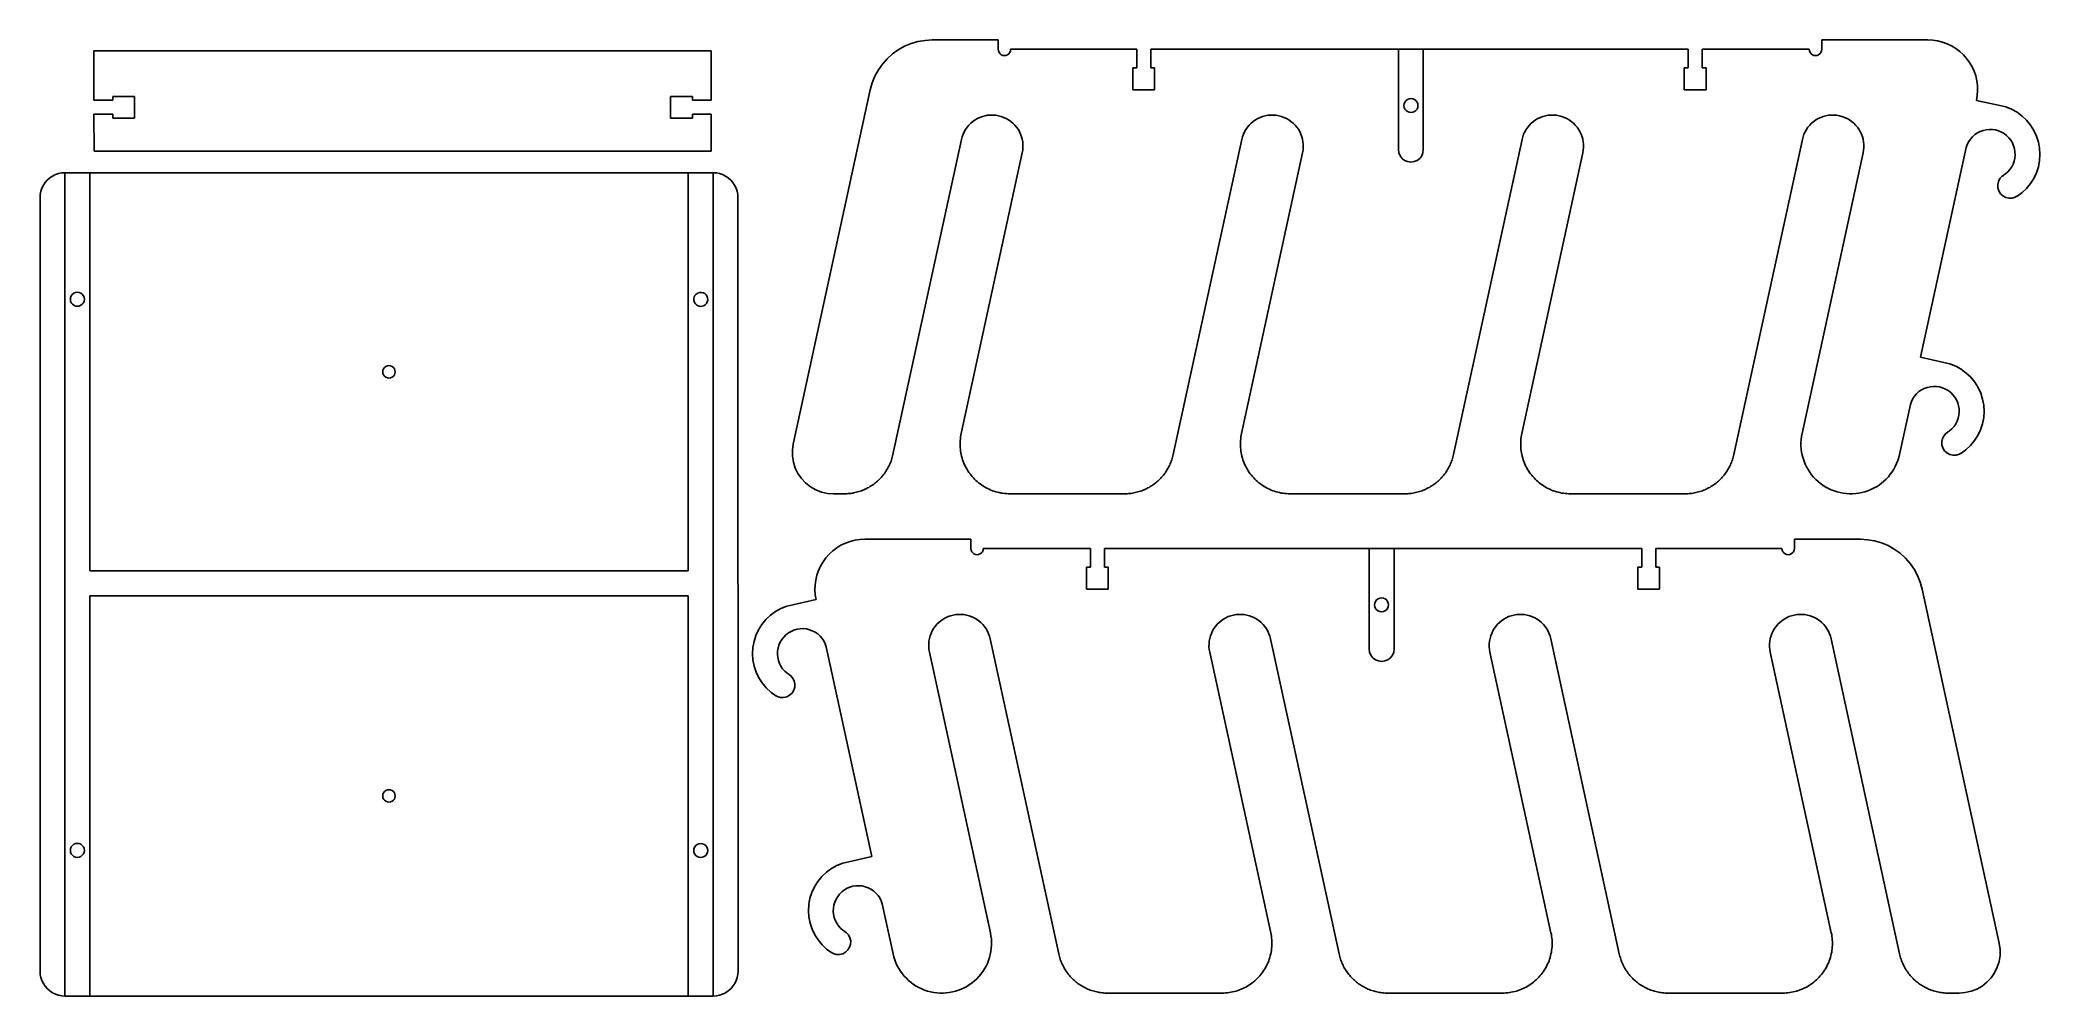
# Model space of a CAD drawing. Extents: x -20.1 to 20.1, y -9.6 to 9.6.
import ezdxf

# ---------------------------------------------------------------- set-up
doc = ezdxf.new("R2010")
doc.units = 0
doc.header["$MEASUREMENT"] = 0
doc.layers.get('0').update_dxf_attribs({"linetype": 'CONTINUOUS'})

msp = doc.modelspace()

# ---------------------------------------------------------------- linework, layer by layer
for p, q in [((-18.996, 9.384), (-6.605, 9.384)), ((-18.996, 8.392), (-18.996, 9.384)), ((-6.605, 9.384), (-6.605, 8.392)), ((-2.963, 9.322), (-3.069, 9.226)), ((-2.846, 9.406), (-2.963, 9.322)), ((-2.721, 9.476), (-2.846, 9.406)), ((-2.588, 9.531), (-2.721, 9.476)), ((-2.451, 9.571), (-2.588, 9.531)), ((-2.309, 9.595), (-2.451, 9.571)), ((-2.166, 9.604), (-2.309, 9.595)), ((-0.84, 9.604), (-2.166, 9.604)), ((-0.84, 9.416), (-0.84, 9.604)), ((-0.84, 9.416), (-0.836, 9.384)), ((-0.836, 9.384), (-0.823, 9.354)), ((-0.823, 9.354), (-0.803, 9.328)), ((-0.803, 9.328), (-0.778, 9.308)), ((-0.778, 9.308), (-0.747, 9.295)), ((-0.747, 9.295), (-0.715, 9.291)), ((-0.715, 9.291), (-0.683, 9.295)), ((-0.683, 9.295), (-0.653, 9.308)), ((-0.653, 9.308), (-0.627, 9.328)), ((-0.627, 9.328), (-0.607, 9.354)), ((-0.607, 9.354), (-0.594, 9.384)), ((-0.594, 9.384), (-0.59, 9.416)), ((1.943, 9.416), (-0.59, 9.416)), ((1.943, 9.041), (1.943, 9.416)), ((7.197, 9.416), (2.224, 9.416)), ((2.224, 9.416), (2.224, 9.041)), ((7.197, 7.401), (7.197, 9.416)), ((7.697, 9.416), (7.197, 9.416)), ((7.697, 9.416), (7.697, 7.401)), ((13.015, 9.416), (7.697, 9.416)), ((13.015, 9.041), (13.015, 9.416)), ((15.447, 9.416), (13.296, 9.416)), ((13.296, 9.416), (13.296, 9.041)), ((15.447, 9.416), (15.451, 9.384)), ((15.451, 9.384), (15.464, 9.354)), ((15.464, 9.354), (15.484, 9.328)), ((15.484, 9.328), (15.51, 9.308)), ((15.51, 9.308), (15.54, 9.295)), ((15.54, 9.295), (15.572, 9.291)), ((15.572, 9.291), (15.605, 9.295)), ((15.605, 9.295), (15.635, 9.308)), ((15.635, 9.308), (15.661, 9.328)), ((15.661, 9.328), (15.68, 9.354)), ((15.68, 9.354), (15.693, 9.384)), ((15.693, 9.384), (15.697, 9.416)), ((17.828, 9.604), (15.697, 9.604)), ((15.697, 9.416), (15.697, 9.604)), ((17.828, 9.604), (17.927, 9.599)), ((17.927, 9.599), (18.025, 9.584)), ((18.025, 9.584), (18.121, 9.56)), ((18.121, 9.56), (18.214, 9.526)), ((18.214, 9.526), (18.304, 9.483)), ((18.304, 9.483), (18.388, 9.432)), ((18.388, 9.432), (18.468, 9.372)), ((18.468, 9.372), (18.541, 9.305)), ((18.541, 9.305), (18.607, 9.231)), ((-3.315, 8.875), (-3.368, 8.742)), ((-3.246, 9.001), (-3.315, 8.875)), ((-3.164, 9.119), (-3.246, 9.001)), ((-3.069, 9.226), (-3.164, 9.119)), ((1.865, 9.041), (1.865, 8.604)), ((1.943, 9.041), (1.865, 9.041)), ((2.302, 9.041), (2.224, 9.041)), ((2.302, 8.604), (2.302, 9.041)), ((12.937, 9.041), (12.937, 8.604)), ((13.015, 9.041), (12.937, 9.041)), ((13.374, 9.041), (13.296, 9.041)), ((13.374, 8.604), (13.374, 9.041)), ((18.607, 9.231), (18.665, 9.151)), ((18.665, 9.151), (18.715, 9.065)), ((18.715, 9.065), (18.756, 8.975)), ((18.756, 8.975), (18.789, 8.882)), ((18.789, 8.882), (18.811, 8.785)), ((-18.621, 8.392), (-18.621, 8.47)), ((-18.621, 8.47), (-18.183, 8.47)), ((-18.183, 8.47), (-18.183, 8.033)), ((-7.417, 8.47), (-6.98, 8.47)), ((-7.417, 8.033), (-7.417, 8.47)), ((-6.98, 8.47), (-6.98, 8.392)), ((-3.407, 8.604), (-4.954, 1.486)), ((-3.368, 8.742), (-3.407, 8.604)), ((1.865, 8.604), (2.302, 8.604)), ((12.937, 8.604), (13.374, 8.604)), ((18.821, 8.489), (18.805, 8.391)), ((18.811, 8.785), (18.824, 8.687)), ((18.828, 8.588), (18.821, 8.489)), ((18.824, 8.687), (18.828, 8.588)), ((-18.621, 8.392), (-18.996, 8.392)), ((-18.995, 7.369), (-18.996, 8.111)), ((-18.996, 8.111), (-18.621, 8.111)), ((-18.621, 8.033), (-18.621, 8.111)), ((-18.183, 8.033), (-18.621, 8.033)), ((-6.98, 8.033), (-7.417, 8.033)), ((-6.605, 8.392), (-6.98, 8.392)), ((-6.98, 8.111), (-6.605, 8.111)), ((-6.98, 8.111), (-6.98, 8.033)), ((-6.605, 8.111), (-6.605, 7.369)), ((-1.257, 8.024), (-1.208, 8.047)), ((-1.208, 8.047), (-1.157, 8.066)), ((-1.157, 8.066), (-1.104, 8.08)), ((-1.104, 8.08), (-1.051, 8.09)), ((-1.051, 8.09), (-0.996, 8.095)), ((-0.996, 8.095), (-0.942, 8.095)), ((-0.942, 8.095), (-0.888, 8.091)), ((-0.888, 8.091), (-0.834, 8.082)), ((-0.834, 8.082), (-0.781, 8.068)), ((-0.781, 8.068), (-0.73, 8.049)), ((-0.73, 8.049), (-0.68, 8.026)), ((4.42, 8.047), (4.371, 8.024)), ((4.471, 8.066), (4.42, 8.047)), ((4.524, 8.08), (4.471, 8.066)), ((4.578, 8.09), (4.524, 8.08)), ((4.632, 8.095), (4.578, 8.09)), ((4.687, 8.095), (4.632, 8.095)), ((4.741, 8.091), (4.687, 8.095)), ((4.795, 8.082), (4.741, 8.091)), ((4.847, 8.068), (4.795, 8.082)), ((4.899, 8.049), (4.847, 8.068)), ((4.948, 8.026), (4.899, 8.049)), ((7.314, 8.322), (7.309, 8.286)), ((7.309, 8.286), (7.314, 8.25)), ((7.328, 8.356), (7.314, 8.322)), ((7.314, 8.25), (7.328, 8.216)), ((7.35, 8.385), (7.328, 8.356)), ((7.328, 8.216), (7.35, 8.187)), ((7.379, 8.408), (7.35, 8.385)), ((7.35, 8.187), (7.379, 8.164)), ((7.413, 8.422), (7.379, 8.408)), ((7.379, 8.164), (7.413, 8.15)), ((7.45, 8.427), (7.413, 8.422)), ((7.413, 8.15), (7.45, 8.145)), ((7.486, 8.422), (7.45, 8.427)), ((7.45, 8.145), (7.486, 8.15)), ((7.52, 8.408), (7.486, 8.422)), ((7.486, 8.15), (7.52, 8.164)), ((7.549, 8.385), (7.52, 8.408)), ((7.52, 8.164), (7.549, 8.187)), ((7.571, 8.356), (7.549, 8.385)), ((7.549, 8.187), (7.571, 8.216)), ((7.585, 8.322), (7.571, 8.356)), ((7.571, 8.216), (7.585, 8.25)), ((7.59, 8.286), (7.585, 8.322)), ((7.585, 8.25), (7.59, 8.286)), ((10.049, 8.047), (9.999, 8.024)), ((10.1, 8.066), (10.049, 8.047)), ((10.153, 8.08), (10.1, 8.066)), ((10.206, 8.09), (10.153, 8.08)), ((10.26, 8.095), (10.206, 8.09)), ((10.315, 8.095), (10.26, 8.095)), ((10.369, 8.091), (10.315, 8.095)), ((10.423, 8.082), (10.369, 8.091)), ((10.476, 8.068), (10.423, 8.082)), ((10.527, 8.049), (10.476, 8.068)), ((10.577, 8.026), (10.527, 8.049)), ((15.628, 8.024), (15.677, 8.047)), ((15.677, 8.047), (15.728, 8.066)), ((15.728, 8.066), (15.781, 8.08)), ((15.781, 8.08), (15.835, 8.09)), ((15.835, 8.09), (15.889, 8.095)), ((15.889, 8.095), (15.943, 8.095)), ((15.943, 8.095), (15.998, 8.091)), ((15.998, 8.091), (16.052, 8.082)), ((16.052, 8.082), (16.104, 8.068)), ((16.104, 8.068), (16.156, 8.049)), ((16.156, 8.049), (16.205, 8.026)), ((18.805, 8.391), (19.271, 8.29)), ((19.271, 8.29), (19.393, 8.258)), ((19.393, 8.258), (19.51, 8.211)), ((19.51, 8.211), (19.619, 8.15)), ((19.619, 8.15), (19.721, 8.076)), ((19.721, 8.076), (19.812, 7.99)), ((-1.577, 7.604), (-1.563, 7.656)), ((-1.563, 7.656), (-1.545, 7.708)), ((-1.545, 7.708), (-1.522, 7.757)), ((-1.522, 7.757), (-1.495, 7.804)), ((-1.495, 7.804), (-1.464, 7.849)), ((-1.464, 7.849), (-1.429, 7.891)), ((-1.429, 7.891), (-1.391, 7.93)), ((-1.391, 7.93), (-1.349, 7.965)), ((-1.349, 7.965), (-1.305, 7.997)), ((-1.305, 7.997), (-1.257, 8.024)), ((-0.68, 8.026), (-0.633, 7.999)), ((-0.633, 7.999), (-0.588, 7.968)), ((-0.588, 7.968), (-0.546, 7.933)), ((-0.546, 7.933), (-0.508, 7.895)), ((-0.508, 7.895), (-0.472, 7.853)), ((-0.472, 7.853), (-0.441, 7.809)), ((-0.441, 7.809), (-0.413, 7.762)), ((-0.413, 7.762), (-0.39, 7.712)), ((-0.39, 7.712), (-0.371, 7.661)), ((-0.371, 7.661), (-0.357, 7.609)), ((4.065, 7.656), (4.051, 7.604)), ((4.083, 7.708), (4.065, 7.656)), ((4.106, 7.757), (4.083, 7.708)), ((4.133, 7.804), (4.106, 7.757)), ((4.164, 7.849), (4.133, 7.804)), ((4.199, 7.891), (4.164, 7.849)), ((4.238, 7.93), (4.199, 7.891)), ((4.279, 7.965), (4.238, 7.93)), ((4.324, 7.997), (4.279, 7.965)), ((4.371, 8.024), (4.324, 7.997)), ((4.995, 7.999), (4.948, 8.026)), ((5.04, 7.968), (4.995, 7.999)), ((5.082, 7.933), (5.04, 7.968)), ((5.121, 7.895), (5.082, 7.933)), ((5.156, 7.853), (5.121, 7.895)), ((5.188, 7.809), (5.156, 7.853)), ((5.215, 7.762), (5.188, 7.809)), ((5.238, 7.712), (5.215, 7.762)), ((5.257, 7.661), (5.238, 7.712)), ((5.271, 7.609), (5.257, 7.661)), ((9.693, 7.656), (9.68, 7.604)), ((9.712, 7.708), (9.693, 7.656)), ((9.735, 7.757), (9.712, 7.708)), ((9.762, 7.804), (9.735, 7.757)), ((9.793, 7.849), (9.762, 7.804)), ((9.828, 7.891), (9.793, 7.849)), ((9.866, 7.93), (9.828, 7.891)), ((9.908, 7.965), (9.866, 7.93)), ((9.952, 7.997), (9.908, 7.965)), ((9.999, 8.024), (9.952, 7.997)), ((10.624, 7.999), (10.577, 8.026)), ((10.669, 7.968), (10.624, 7.999)), ((10.711, 7.933), (10.669, 7.968)), ((10.749, 7.895), (10.711, 7.933)), ((10.785, 7.853), (10.749, 7.895)), ((10.816, 7.809), (10.785, 7.853)), ((10.843, 7.762), (10.816, 7.809)), ((10.867, 7.712), (10.843, 7.762)), ((10.886, 7.661), (10.867, 7.712)), ((10.9, 7.609), (10.886, 7.661)), ((15.308, 7.604), (15.322, 7.656)), ((15.322, 7.656), (15.34, 7.708)), ((15.34, 7.708), (15.363, 7.757)), ((15.363, 7.757), (15.39, 7.804)), ((15.39, 7.804), (15.421, 7.849)), ((15.421, 7.849), (15.456, 7.891)), ((15.456, 7.891), (15.495, 7.93)), ((15.495, 7.93), (15.536, 7.965)), ((15.536, 7.965), (15.581, 7.997)), ((15.581, 7.997), (15.628, 8.024)), ((16.205, 8.026), (16.252, 7.999)), ((16.252, 7.999), (16.297, 7.968)), ((16.297, 7.968), (16.339, 7.933)), ((16.339, 7.933), (16.378, 7.895)), ((16.378, 7.895), (16.413, 7.853)), ((16.413, 7.853), (16.444, 7.809)), ((16.444, 7.809), (16.472, 7.762)), ((16.472, 7.762), (16.495, 7.712)), ((16.495, 7.712), (16.514, 7.661)), ((16.514, 7.661), (16.528, 7.609)), ((18.725, 7.66), (18.684, 7.613)), ((18.772, 7.702), (18.725, 7.66)), ((18.824, 7.737), (18.772, 7.702)), ((18.88, 7.766), (18.824, 7.737)), ((18.939, 7.788), (18.88, 7.766)), ((19, 7.801), (18.939, 7.788)), ((19.063, 7.808), (19, 7.801)), ((19.125, 7.806), (19.063, 7.808)), ((19.187, 7.796), (19.125, 7.806)), ((19.248, 7.779), (19.187, 7.796)), ((19.305, 7.754), (19.248, 7.779)), ((19.36, 7.723), (19.305, 7.754)), ((19.409, 7.684), (19.36, 7.723)), ((19.454, 7.64), (19.409, 7.684)), ((19.493, 7.591), (19.454, 7.64)), ((19.812, 7.99), (19.892, 7.893)), ((19.892, 7.893), (19.958, 7.786)), ((19.958, 7.786), (20.012, 7.673)), ((20.012, 7.673), (20.05, 7.553)), ((-6.605, 7.369), (-18.995, 7.369)), ((-2.953, 1.274), (-1.577, 7.604)), ((-0.356, 7.338), (-1.582, 1.699)), ((-0.357, 7.609), (-0.347, 7.555)), ((-0.347, 7.392), (-0.356, 7.338)), ((-0.347, 7.555), (-0.342, 7.501)), ((-0.342, 7.446), (-0.347, 7.392)), ((-0.342, 7.501), (-0.342, 7.446)), ((2.675, 1.274), (4.051, 7.604)), ((5.273, 7.338), (4.047, 1.699)), ((5.281, 7.555), (5.271, 7.609)), ((5.273, 7.338), (5.282, 7.392)), ((5.286, 7.501), (5.281, 7.555)), ((5.282, 7.392), (5.286, 7.446)), ((5.286, 7.446), (5.286, 7.501)), ((7.206, 7.336), (7.197, 7.401)), ((7.231, 7.276), (7.206, 7.336)), ((7.27, 7.224), (7.231, 7.276)), ((7.664, 7.276), (7.624, 7.224)), ((7.689, 7.336), (7.664, 7.276)), ((7.697, 7.401), (7.689, 7.336)), ((8.304, 1.274), (9.68, 7.604)), ((10.901, 7.338), (9.675, 1.699)), ((10.91, 7.555), (10.9, 7.609)), ((10.901, 7.338), (10.91, 7.392)), ((10.915, 7.501), (10.91, 7.555)), ((10.91, 7.392), (10.915, 7.446)), ((10.915, 7.446), (10.915, 7.501)), ((15.308, 7.604), (13.932, 1.274)), ((16.529, 7.338), (15.304, 1.699)), ((16.528, 7.609), (16.538, 7.555)), ((16.539, 7.392), (16.529, 7.338)), ((16.538, 7.555), (16.543, 7.501)), ((16.543, 7.446), (16.539, 7.392)), ((16.543, 7.501), (16.543, 7.446)), ((17.683, 3.228), (18.6, 7.446)), ((18.621, 7.505), (18.6, 7.446)), ((18.649, 7.561), (18.621, 7.505)), ((18.684, 7.613), (18.649, 7.561)), ((19.525, 7.537), (19.493, 7.591)), ((19.55, 7.479), (19.525, 7.537)), ((19.568, 7.419), (19.55, 7.479)), ((19.561, 7.17), (19.574, 7.232)), ((19.578, 7.357), (19.568, 7.419)), ((19.574, 7.232), (19.58, 7.294)), ((19.58, 7.294), (19.578, 7.357)), ((20.05, 7.553), (20.073, 7.43)), ((20.08, 7.304), (20.072, 7.179)), ((20.073, 7.43), (20.08, 7.304)), ((-19.934, 6.79), (-19.885, 6.833)), ((-19.885, 6.833), (-19.83, 6.869)), ((-19.83, 6.869), (-19.772, 6.898)), ((-19.772, 6.898), (-19.71, 6.919)), ((-19.71, 6.919), (-19.646, 6.932)), ((-19.646, 6.932), (-19.58, 6.936)), ((-19.08, 6.936), (-19.58, 6.936)), ((-19.58, -9.604), (-19.58, 6.936)), ((-7.065, 6.936), (-19.08, 6.936)), ((-19.08, 6.936), (-19.08, -1.064)), ((-6.565, 6.936), (-7.065, 6.936)), ((-7.065, 6.936), (-7.065, -1.064)), ((-6.565, 6.936), (-6.499, 6.932)), ((-6.564, -9.604), (-6.565, 6.936)), ((-6.499, 6.932), (-6.435, 6.919)), ((-6.435, 6.919), (-6.373, 6.898)), ((-6.373, 6.898), (-6.315, 6.869)), ((-6.315, 6.869), (-6.26, 6.833)), ((-6.26, 6.833), (-6.211, 6.79)), ((7.322, 7.184), (7.27, 7.224)), ((7.382, 7.159), (7.322, 7.184)), ((7.447, 7.151), (7.382, 7.159)), ((7.512, 7.159), (7.447, 7.151)), ((7.572, 7.184), (7.512, 7.159)), ((7.624, 7.224), (7.572, 7.184)), ((19.321, 6.866), (19.277, 6.818)), ((19.348, 6.883), (19.321, 6.866)), ((19.346, 6.885), (19.388, 6.914)), ((19.346, 6.885), (19.348, 6.883)), ((19.388, 6.914), (19.435, 6.956)), ((19.435, 6.956), (19.477, 7.003)), ((19.477, 7.003), (19.512, 7.055)), ((19.512, 7.055), (19.54, 7.111)), ((19.54, 7.111), (19.561, 7.17)), ((20.009, 6.936), (19.955, 6.823)), ((20.048, 7.056), (20.009, 6.936)), ((20.072, 7.179), (20.048, 7.056)), ((-20.08, 6.436), (-20.076, 6.501)), ((-20.08, 6.436), (-20.08, -9.104)), ((-20.076, 6.501), (-20.063, 6.566)), ((-20.063, 6.566), (-20.042, 6.627)), ((-20.042, 6.627), (-20.013, 6.686)), ((-20.013, 6.686), (-19.977, 6.741)), ((-19.977, 6.741), (-19.934, 6.79)), ((-6.211, 6.79), (-6.168, 6.741)), ((-6.168, 6.741), (-6.132, 6.686)), ((-6.132, 6.686), (-6.103, 6.627)), ((-6.103, 6.627), (-6.082, 6.566)), ((-6.082, 6.566), (-6.069, 6.501)), ((-6.069, 6.501), (-6.065, 6.436)), ((-6.064, -9.104), (-6.065, 6.436)), ((19.246, 6.761), (19.231, 6.697)), ((19.231, 6.697), (19.234, 6.632)), ((19.234, 6.632), (19.253, 6.57)), ((19.277, 6.818), (19.246, 6.761)), ((19.253, 6.57), (19.287, 6.515)), ((19.287, 6.515), (19.335, 6.471)), ((19.335, 6.471), (19.392, 6.44)), ((19.392, 6.44), (19.456, 6.425)), ((19.456, 6.425), (19.521, 6.428)), ((19.521, 6.428), (19.583, 6.447)), ((19.583, 6.447), (19.611, 6.464)), ((19.611, 6.464), (19.613, 6.462)), ((19.715, 6.535), (19.613, 6.462)), ((19.807, 6.621), (19.715, 6.535)), ((19.887, 6.717), (19.807, 6.621)), ((19.955, 6.823), (19.887, 6.717)), ((-19.466, 4.431), (-19.471, 4.394)), ((-19.452, 4.465), (-19.466, 4.431)), ((-19.43, 4.494), (-19.452, 4.465)), ((-19.401, 4.516), (-19.43, 4.494)), ((-19.367, 4.53), (-19.401, 4.516)), ((-19.33, 4.535), (-19.367, 4.53)), ((-19.294, 4.53), (-19.33, 4.535)), ((-19.26, 4.516), (-19.294, 4.53)), ((-19.231, 4.494), (-19.26, 4.516)), ((-19.209, 4.465), (-19.231, 4.494)), ((-19.195, 4.431), (-19.209, 4.465)), ((-19.19, 4.394), (-19.195, 4.431)), ((-6.945, 4.44), (-6.953, 4.404)), ((-6.928, 4.472), (-6.945, 4.44)), ((-6.903, 4.5), (-6.928, 4.472)), ((-6.872, 4.519), (-6.903, 4.5)), ((-6.837, 4.53), (-6.872, 4.519)), ((-6.801, 4.532), (-6.837, 4.53)), ((-6.765, 4.524), (-6.801, 4.532)), ((-6.732, 4.507), (-6.765, 4.524)), ((-6.705, 4.482), (-6.732, 4.507)), ((-6.685, 4.451), (-6.705, 4.482)), ((-6.674, 4.416), (-6.685, 4.451)), ((-19.471, 4.394), (-19.466, 4.358)), ((-19.466, 4.358), (-19.452, 4.324)), ((-19.452, 4.324), (-19.43, 4.295)), ((-19.43, 4.295), (-19.401, 4.273)), ((-19.401, 4.273), (-19.367, 4.258)), ((-19.367, 4.258), (-19.33, 4.254)), ((-19.33, 4.254), (-19.294, 4.258)), ((-19.294, 4.258), (-19.26, 4.273)), ((-19.26, 4.273), (-19.231, 4.295)), ((-19.231, 4.295), (-19.209, 4.324)), ((-19.209, 4.324), (-19.195, 4.358)), ((-19.195, 4.358), (-19.19, 4.394)), ((-6.953, 4.404), (-6.951, 4.367)), ((-6.951, 4.367), (-6.94, 4.332)), ((-6.94, 4.332), (-6.921, 4.301)), ((-6.921, 4.301), (-6.894, 4.277)), ((-6.894, 4.277), (-6.861, 4.26)), ((-6.861, 4.26), (-6.825, 4.252)), ((-6.825, 4.252), (-6.788, 4.253)), ((-6.788, 4.253), (-6.753, 4.264)), ((-6.753, 4.264), (-6.723, 4.284)), ((-6.723, 4.284), (-6.698, 4.311)), ((-6.698, 4.311), (-6.681, 4.344)), ((-6.681, 4.344), (-6.673, 4.38)), ((-6.673, 4.38), (-6.674, 4.416)), ((17.683, 3.228), (18.149, 3.126)), ((-13.198, 2.936), (-13.193, 2.968)), ((-13.193, 2.904), (-13.198, 2.936)), ((-13.193, 2.968), (-13.181, 2.999)), ((-13.181, 2.874), (-13.193, 2.904)), ((-13.181, 2.999), (-13.161, 3.025)), ((-13.161, 2.848), (-13.181, 2.874)), ((-13.161, 3.025), (-13.135, 3.044)), ((-13.135, 2.828), (-13.161, 2.848)), ((-13.135, 3.044), (-13.105, 3.057)), ((-13.105, 2.815), (-13.135, 2.828)), ((-13.105, 3.057), (-13.073, 3.061)), ((-13.073, 2.811), (-13.105, 2.815)), ((-13.073, 3.061), (-13.04, 3.057)), ((-13.04, 2.815), (-13.073, 2.811)), ((-13.04, 3.057), (-13.01, 3.044)), ((-13.01, 2.828), (-13.04, 2.815)), ((-13.01, 3.044), (-12.984, 3.025)), ((-12.984, 2.848), (-13.01, 2.828)), ((-12.984, 3.025), (-12.964, 2.999)), ((-12.964, 2.874), (-12.984, 2.848)), ((-12.964, 2.999), (-12.952, 2.968)), ((-12.952, 2.904), (-12.964, 2.874)), ((-12.952, 2.968), (-12.948, 2.936)), ((-12.948, 2.936), (-12.952, 2.904)), ((18.149, 3.126), (18.271, 3.095)), ((18.271, 3.095), (18.387, 3.048)), ((18.387, 3.048), (18.497, 2.987)), ((18.497, 2.987), (18.598, 2.913)), ((18.598, 2.913), (18.69, 2.827)), ((18.69, 2.827), (18.769, 2.73)), ((17.562, 2.45), (17.527, 2.398)), ((17.603, 2.497), (17.562, 2.45)), ((17.65, 2.539), (17.603, 2.497)), ((17.702, 2.574), (17.65, 2.539)), ((17.757, 2.603), (17.702, 2.574)), ((17.816, 2.625), (17.757, 2.603)), ((17.878, 2.638), (17.816, 2.625)), ((17.94, 2.645), (17.878, 2.638)), ((18.003, 2.643), (17.94, 2.645)), ((18.065, 2.633), (18.003, 2.643)), ((18.125, 2.616), (18.065, 2.633)), ((18.183, 2.591), (18.125, 2.616)), ((18.237, 2.56), (18.183, 2.591)), ((18.287, 2.521), (18.237, 2.56)), ((18.332, 2.477), (18.287, 2.521)), ((18.37, 2.428), (18.332, 2.477)), ((18.403, 2.374), (18.37, 2.428)), ((18.769, 2.73), (18.836, 2.623)), ((18.836, 2.623), (18.889, 2.51)), ((18.889, 2.51), (18.927, 2.39)), ((17.258, 1.274), (17.477, 2.282)), ((17.498, 2.342), (17.477, 2.282)), ((17.527, 2.398), (17.498, 2.342)), ((18.428, 2.316), (18.403, 2.374)), ((18.445, 2.256), (18.428, 2.316)), ((18.439, 2.007), (18.452, 2.069)), ((18.456, 2.194), (18.445, 2.256)), ((18.452, 2.069), (18.458, 2.131)), ((18.458, 2.131), (18.456, 2.194)), ((18.95, 2.016), (18.926, 1.893)), ((18.927, 2.39), (18.951, 2.266)), ((18.958, 2.141), (18.95, 2.016)), ((18.951, 2.266), (18.958, 2.141)), ((-1.595, 1.628), (-1.599, 1.593)), ((-1.589, 1.664), (-1.595, 1.628)), ((-1.582, 1.699), (-1.589, 1.664)), ((4.034, 1.628), (4.03, 1.593)), ((4.04, 1.664), (4.034, 1.628)), ((4.047, 1.699), (4.04, 1.664)), ((9.662, 1.628), (9.658, 1.593)), ((9.668, 1.664), (9.662, 1.628)), ((9.675, 1.699), (9.668, 1.664)), ((15.292, 1.637), (15.285, 1.574)), ((15.304, 1.699), (15.292, 1.637)), ((18.154, 1.655), (18.124, 1.598)), ((18.199, 1.703), (18.154, 1.655)), ((18.226, 1.72), (18.199, 1.703)), ((18.224, 1.722), (18.266, 1.751)), ((18.224, 1.722), (18.226, 1.72)), ((18.266, 1.751), (18.313, 1.793)), ((18.313, 1.793), (18.354, 1.84)), ((18.354, 1.84), (18.389, 1.892)), ((18.389, 1.892), (18.418, 1.948)), ((18.418, 1.948), (18.439, 2.007)), ((18.832, 1.66), (18.765, 1.554)), ((18.886, 1.773), (18.832, 1.66)), ((18.926, 1.893), (18.886, 1.773)), ((-4.971, 1.365), (-4.954, 1.486)), ((-4.97, 1.242), (-4.971, 1.365)), ((-4.951, 1.121), (-4.97, 1.242)), ((-2.974, 1.195), (-2.966, 1.221)), ((-2.966, 1.221), (-2.96, 1.247)), ((-2.96, 1.247), (-2.953, 1.274)), ((-1.604, 1.522), (-1.605, 1.486)), ((-1.605, 1.486), (-1.604, 1.45)), ((-1.602, 1.557), (-1.604, 1.522)), ((-1.604, 1.45), (-1.602, 1.415)), ((-1.599, 1.593), (-1.602, 1.557)), ((-1.602, 1.415), (-1.599, 1.379)), ((-1.599, 1.379), (-1.594, 1.344)), ((-1.594, 1.344), (-1.589, 1.309)), ((-1.589, 1.309), (-1.582, 1.274)), ((-1.582, 1.274), (-1.574, 1.239)), ((-1.574, 1.239), (-1.564, 1.204)), ((2.655, 1.195), (2.662, 1.221)), ((2.662, 1.221), (2.669, 1.247)), ((2.669, 1.247), (2.675, 1.274)), ((4.026, 1.557), (4.024, 1.522)), ((4.024, 1.522), (4.024, 1.486)), ((4.024, 1.486), (4.024, 1.45)), ((4.024, 1.45), (4.026, 1.415)), ((4.03, 1.593), (4.026, 1.557)), ((4.026, 1.415), (4.03, 1.379)), ((4.03, 1.379), (4.034, 1.344)), ((4.034, 1.344), (4.04, 1.309)), ((4.04, 1.309), (4.047, 1.274)), ((4.047, 1.274), (4.055, 1.239)), ((4.055, 1.239), (4.064, 1.204)), ((8.283, 1.195), (8.291, 1.221)), ((8.291, 1.221), (8.297, 1.247)), ((8.297, 1.247), (8.304, 1.274)), ((9.653, 1.522), (9.652, 1.486)), ((9.652, 1.486), (9.653, 1.45)), ((9.655, 1.557), (9.653, 1.522)), ((9.653, 1.45), (9.655, 1.415)), ((9.658, 1.593), (9.655, 1.557)), ((9.655, 1.415), (9.658, 1.379)), ((9.658, 1.379), (9.662, 1.344)), ((9.662, 1.344), (9.668, 1.309)), ((9.668, 1.309), (9.675, 1.274)), ((9.675, 1.274), (9.683, 1.239)), ((9.683, 1.239), (9.693, 1.204)), ((13.911, 1.195), (13.919, 1.221)), ((13.919, 1.221), (13.926, 1.247)), ((13.926, 1.247), (13.932, 1.274)), ((15.285, 1.574), (15.281, 1.512)), ((15.281, 1.512), (15.281, 1.449)), ((15.281, 1.449), (15.286, 1.386)), ((15.286, 1.386), (15.294, 1.324)), ((15.294, 1.324), (15.306, 1.262)), ((15.306, 1.262), (15.322, 1.202)), ((17.224, 1.153), (17.243, 1.213)), ((17.243, 1.213), (17.258, 1.274)), ((18.124, 1.598), (18.109, 1.534)), ((18.109, 1.534), (18.111, 1.469)), ((18.111, 1.469), (18.13, 1.407)), ((18.13, 1.407), (18.165, 1.352)), ((18.165, 1.352), (18.212, 1.307)), ((18.212, 1.307), (18.27, 1.277)), ((18.27, 1.277), (18.333, 1.262)), ((18.333, 1.262), (18.398, 1.265)), ((18.398, 1.265), (18.461, 1.284)), ((18.461, 1.284), (18.489, 1.301)), ((18.489, 1.301), (18.491, 1.299)), ((18.592, 1.372), (18.491, 1.299)), ((18.684, 1.458), (18.592, 1.372)), ((18.765, 1.554), (18.684, 1.458)), ((-4.914, 1.004), (-4.951, 1.121)), ((-4.86, 0.894), (-4.914, 1.004)), ((-4.79, 0.793), (-4.86, 0.894)), ((-3.204, 0.8), (-3.185, 0.82)), ((-3.185, 0.82), (-3.167, 0.84)), ((-3.167, 0.84), (-3.15, 0.861)), ((-3.15, 0.861), (-3.133, 0.882)), ((-3.133, 0.882), (-3.117, 0.904)), ((-3.117, 0.904), (-3.102, 0.927)), ((-3.102, 0.927), (-3.087, 0.949)), ((-3.087, 0.949), (-3.073, 0.972)), ((-3.073, 0.972), (-3.059, 0.996)), ((-3.059, 0.996), (-3.046, 1.02)), ((-3.046, 1.02), (-3.034, 1.044)), ((-3.034, 1.044), (-3.022, 1.068)), ((-3.022, 1.068), (-3.011, 1.093)), ((-3.011, 1.093), (-3.001, 1.118)), ((-3.001, 1.118), (-2.991, 1.144)), ((-2.991, 1.144), (-2.982, 1.169)), ((-2.982, 1.169), (-2.974, 1.195)), ((-1.564, 1.204), (-1.553, 1.17)), ((-1.553, 1.17), (-1.542, 1.137)), ((-1.542, 1.137), (-1.529, 1.103)), ((-1.529, 1.103), (-1.514, 1.071)), ((-1.514, 1.071), (-1.499, 1.038)), ((-1.499, 1.038), (-1.482, 1.007)), ((-1.482, 1.007), (-1.465, 0.976)), ((-1.465, 0.976), (-1.446, 0.945)), ((-1.446, 0.945), (-1.426, 0.916)), ((-1.426, 0.916), (-1.405, 0.887)), ((-1.405, 0.887), (-1.383, 0.859)), ((-1.383, 0.859), (-1.36, 0.831)), ((-1.36, 0.831), (-1.337, 0.805)), ((-1.337, 0.805), (-1.312, 0.779)), ((2.425, 0.8), (2.443, 0.82)), ((2.443, 0.82), (2.461, 0.84)), ((2.461, 0.84), (2.478, 0.861)), ((2.478, 0.861), (2.495, 0.882)), ((2.495, 0.882), (2.511, 0.904)), ((2.511, 0.904), (2.527, 0.927)), ((2.527, 0.927), (2.542, 0.949)), ((2.542, 0.949), (2.556, 0.972)), ((2.556, 0.972), (2.569, 0.996)), ((2.569, 0.996), (2.582, 1.02)), ((2.582, 1.02), (2.595, 1.044)), ((2.595, 1.044), (2.606, 1.068)), ((2.606, 1.068), (2.617, 1.093)), ((2.617, 1.093), (2.628, 1.118)), ((2.628, 1.118), (2.637, 1.144)), ((2.637, 1.144), (2.646, 1.169)), ((2.646, 1.169), (2.655, 1.195)), ((4.064, 1.204), (4.075, 1.17)), ((4.075, 1.17), (4.087, 1.137)), ((4.087, 1.137), (4.1, 1.103)), ((4.1, 1.103), (4.114, 1.071)), ((4.114, 1.071), (4.13, 1.038)), ((4.13, 1.038), (4.146, 1.007)), ((4.146, 1.007), (4.164, 0.976)), ((4.164, 0.976), (4.183, 0.945)), ((4.183, 0.945), (4.202, 0.916)), ((4.202, 0.916), (4.223, 0.887)), ((4.223, 0.887), (4.245, 0.859)), ((4.245, 0.859), (4.268, 0.831)), ((4.268, 0.831), (4.292, 0.805)), ((4.292, 0.805), (4.317, 0.779)), ((8.053, 0.8), (8.072, 0.82)), ((8.072, 0.82), (8.09, 0.84)), ((8.09, 0.84), (8.107, 0.861)), ((8.107, 0.861), (8.124, 0.882)), ((8.124, 0.882), (8.14, 0.904)), ((8.14, 0.904), (8.155, 0.927)), ((8.155, 0.927), (8.17, 0.949)), ((8.17, 0.949), (8.184, 0.972)), ((8.184, 0.972), (8.198, 0.996)), ((8.198, 0.996), (8.211, 1.02)), ((8.211, 1.02), (8.223, 1.044)), ((8.223, 1.044), (8.235, 1.068)), ((8.235, 1.068), (8.246, 1.093)), ((8.246, 1.093), (8.256, 1.118)), ((8.256, 1.118), (8.266, 1.144)), ((8.266, 1.144), (8.275, 1.169)), ((8.275, 1.169), (8.283, 1.195)), ((9.693, 1.204), (9.703, 1.17)), ((9.703, 1.17), (9.715, 1.137)), ((9.715, 1.137), (9.728, 1.103)), ((9.728, 1.103), (9.743, 1.071)), ((9.743, 1.071), (9.758, 1.038)), ((9.758, 1.038), (9.775, 1.007)), ((9.775, 1.007), (9.792, 0.976)), ((9.792, 0.976), (9.811, 0.945)), ((9.811, 0.945), (9.831, 0.916)), ((9.831, 0.916), (9.852, 0.887)), ((9.852, 0.887), (9.874, 0.859)), ((9.874, 0.859), (9.897, 0.831)), ((9.897, 0.831), (9.92, 0.805)), ((9.92, 0.805), (9.945, 0.779)), ((13.682, 0.8), (13.7, 0.82)), ((13.7, 0.82), (13.718, 0.84)), ((13.718, 0.84), (13.735, 0.861)), ((13.735, 0.861), (13.752, 0.882)), ((13.752, 0.882), (13.768, 0.904)), ((13.768, 0.904), (13.784, 0.927)), ((13.784, 0.927), (13.798, 0.949)), ((13.798, 0.949), (13.813, 0.972)), ((13.813, 0.972), (13.826, 0.996)), ((13.826, 0.996), (13.839, 1.02)), ((13.839, 1.02), (13.852, 1.044)), ((13.852, 1.044), (13.863, 1.068)), ((13.863, 1.068), (13.874, 1.093)), ((13.874, 1.093), (13.885, 1.118)), ((13.885, 1.118), (13.894, 1.144)), ((13.894, 1.144), (13.903, 1.169)), ((13.903, 1.169), (13.911, 1.195)), ((15.322, 1.202), (15.342, 1.142)), ((15.342, 1.142), (15.365, 1.084)), ((15.365, 1.084), (15.392, 1.027)), ((15.392, 1.027), (15.423, 0.972)), ((15.423, 0.972), (15.457, 0.919)), ((15.457, 0.919), (15.494, 0.869)), ((15.494, 0.869), (15.534, 0.82)), ((15.534, 0.82), (15.578, 0.775)), ((16.992, 0.783), (17.035, 0.829)), ((17.035, 0.829), (17.074, 0.878)), ((17.074, 0.878), (17.111, 0.929)), ((17.111, 0.929), (17.144, 0.982)), ((17.144, 0.982), (17.174, 1.037)), ((17.174, 1.037), (17.201, 1.094)), ((17.201, 1.094), (17.224, 1.153)), ((-4.706, 0.704), (-4.79, 0.793)), ((-4.61, 0.628), (-4.706, 0.704)), ((-4.504, 0.567), (-4.61, 0.628)), ((-4.39, 0.522), (-4.504, 0.567)), ((-4.27, 0.495), (-4.39, 0.522)), ((-4.148, 0.486), (-4.27, 0.495)), ((-4.148, 0.486), (-3.931, 0.486)), ((-3.931, 0.486), (-3.903, 0.487)), ((-3.903, 0.487), (-3.876, 0.488)), ((-3.876, 0.488), (-3.849, 0.489)), ((-3.849, 0.489), (-3.822, 0.492)), ((-3.822, 0.492), (-3.795, 0.495)), ((-3.795, 0.495), (-3.768, 0.499)), ((-3.768, 0.499), (-3.742, 0.504)), ((-3.742, 0.504), (-3.715, 0.51)), ((-3.715, 0.51), (-3.689, 0.516)), ((-3.689, 0.516), (-3.663, 0.523)), ((-3.663, 0.523), (-3.637, 0.53)), ((-3.637, 0.53), (-3.611, 0.539)), ((-3.611, 0.539), (-3.585, 0.548)), ((-3.585, 0.548), (-3.56, 0.557)), ((-3.56, 0.557), (-3.535, 0.568)), ((-3.535, 0.568), (-3.51, 0.579)), ((-3.51, 0.579), (-3.485, 0.591)), ((-3.485, 0.591), (-3.461, 0.603)), ((-3.461, 0.603), (-3.438, 0.616)), ((-3.438, 0.616), (-3.414, 0.63)), ((-3.414, 0.63), (-3.391, 0.644)), ((-3.391, 0.644), (-3.368, 0.659)), ((-3.368, 0.659), (-3.346, 0.675)), ((-3.346, 0.675), (-3.324, 0.691)), ((-3.324, 0.691), (-3.303, 0.708)), ((-3.303, 0.708), (-3.282, 0.725)), ((-3.282, 0.725), (-3.262, 0.743)), ((-3.262, 0.743), (-3.242, 0.761)), ((-3.242, 0.761), (-3.222, 0.78)), ((-3.222, 0.78), (-3.204, 0.8)), ((-1.312, 0.779), (-1.286, 0.754)), ((-1.286, 0.754), (-1.259, 0.73)), ((-1.259, 0.73), (-1.232, 0.708)), ((-1.232, 0.708), (-1.204, 0.686)), ((-1.204, 0.686), (-1.175, 0.665)), ((-1.175, 0.665), (-1.145, 0.645)), ((-1.145, 0.645), (-1.115, 0.626)), ((-1.115, 0.626), (-1.084, 0.608)), ((-1.084, 0.608), (-1.052, 0.592)), ((-1.052, 0.592), (-1.02, 0.577)), ((-1.02, 0.577), (-0.987, 0.562)), ((-0.987, 0.562), (-0.954, 0.549)), ((-0.954, 0.549), (-0.92, 0.537)), ((-0.92, 0.537), (-0.886, 0.527)), ((-0.886, 0.527), (-0.852, 0.517)), ((-0.852, 0.517), (-0.817, 0.509)), ((-0.817, 0.509), (-0.782, 0.502)), ((-0.782, 0.502), (-0.747, 0.496)), ((-0.747, 0.496), (-0.712, 0.492)), ((-0.712, 0.492), (-0.676, 0.489)), ((-0.676, 0.489), (-0.64, 0.487)), ((-0.64, 0.487), (-0.605, 0.486)), ((-0.605, 0.486), (1.698, 0.486)), ((1.698, 0.486), (1.725, 0.487)), ((1.725, 0.487), (1.752, 0.488)), ((1.752, 0.488), (1.779, 0.489)), ((1.779, 0.489), (1.806, 0.492)), ((1.806, 0.492), (1.833, 0.495)), ((1.833, 0.495), (1.86, 0.499)), ((1.86, 0.499), (1.887, 0.504)), ((1.887, 0.504), (1.913, 0.51)), ((1.913, 0.51), (1.94, 0.516)), ((1.94, 0.516), (1.966, 0.523)), ((1.966, 0.523), (1.992, 0.53)), ((1.992, 0.53), (2.018, 0.539)), ((2.018, 0.539), (2.043, 0.548)), ((2.043, 0.548), (2.069, 0.557)), ((2.069, 0.557), (2.094, 0.568)), ((2.094, 0.568), (2.119, 0.579)), ((2.119, 0.579), (2.143, 0.591)), ((2.143, 0.591), (2.167, 0.603)), ((2.167, 0.603), (2.191, 0.616)), ((2.191, 0.616), (2.214, 0.63)), ((2.214, 0.63), (2.237, 0.644)), ((2.237, 0.644), (2.26, 0.659)), ((2.26, 0.659), (2.282, 0.675)), ((2.282, 0.675), (2.304, 0.691)), ((2.304, 0.691), (2.325, 0.708)), ((2.325, 0.708), (2.346, 0.725)), ((2.346, 0.725), (2.367, 0.743)), ((2.367, 0.743), (2.387, 0.761)), ((2.387, 0.761), (2.406, 0.78)), ((2.406, 0.78), (2.425, 0.8)), ((4.317, 0.779), (4.342, 0.754)), ((4.342, 0.754), (4.369, 0.73)), ((4.369, 0.73), (4.396, 0.708)), ((4.396, 0.708), (4.425, 0.686)), ((4.425, 0.686), (4.454, 0.665)), ((4.454, 0.665), (4.483, 0.645)), ((4.483, 0.645), (4.514, 0.626)), ((4.514, 0.626), (4.545, 0.608)), ((4.545, 0.608), (4.576, 0.592)), ((4.576, 0.592), (4.608, 0.577)), ((4.608, 0.577), (4.641, 0.562)), ((4.641, 0.562), (4.674, 0.549)), ((4.674, 0.549), (4.708, 0.537)), ((4.708, 0.537), (4.742, 0.527)), ((4.742, 0.527), (4.777, 0.517)), ((4.777, 0.517), (4.811, 0.509)), ((4.811, 0.509), (4.846, 0.502)), ((4.846, 0.502), (4.881, 0.496)), ((4.881, 0.496), (4.917, 0.492)), ((4.917, 0.492), (4.952, 0.489)), ((4.952, 0.489), (4.988, 0.487)), ((4.988, 0.487), (5.024, 0.486)), ((5.024, 0.486), (7.326, 0.486)), ((7.326, 0.486), (7.353, 0.487)), ((7.353, 0.487), (7.381, 0.488)), ((7.381, 0.488), (7.408, 0.489)), ((7.408, 0.489), (7.435, 0.492)), ((7.435, 0.492), (7.462, 0.495)), ((7.462, 0.495), (7.488, 0.499)), ((7.488, 0.499), (7.515, 0.504)), ((7.515, 0.504), (7.542, 0.51)), ((7.542, 0.51), (7.568, 0.516)), ((7.568, 0.516), (7.594, 0.523)), ((7.594, 0.523), (7.62, 0.53)), ((7.62, 0.53), (7.646, 0.539)), ((7.646, 0.539), (7.672, 0.548)), ((7.672, 0.548), (7.697, 0.557)), ((7.697, 0.557), (7.722, 0.568)), ((7.722, 0.568), (7.747, 0.579)), ((7.747, 0.579), (7.771, 0.591)), ((7.771, 0.591), (7.796, 0.603)), ((7.796, 0.603), (7.819, 0.616)), ((7.819, 0.616), (7.843, 0.63)), ((7.843, 0.63), (7.866, 0.644)), ((7.866, 0.644), (7.888, 0.659)), ((7.888, 0.659), (7.911, 0.675)), ((7.911, 0.675), (7.933, 0.691)), ((7.933, 0.691), (7.954, 0.708)), ((7.954, 0.708), (7.975, 0.725)), ((7.975, 0.725), (7.995, 0.743)), ((7.995, 0.743), (8.015, 0.761)), ((8.015, 0.761), (8.035, 0.78)), ((8.035, 0.78), (8.053, 0.8)), ((9.945, 0.779), (9.971, 0.754)), ((9.971, 0.754), (9.997, 0.73)), ((9.997, 0.73), (10.025, 0.708)), ((10.025, 0.708), (10.053, 0.686)), ((10.053, 0.686), (10.082, 0.665)), ((10.082, 0.665), (10.112, 0.645)), ((10.112, 0.645), (10.142, 0.626)), ((10.142, 0.626), (10.173, 0.608)), ((10.173, 0.608), (10.205, 0.592)), ((10.205, 0.592), (10.237, 0.577)), ((10.237, 0.577), (10.27, 0.562)), ((10.27, 0.562), (10.303, 0.549)), ((10.303, 0.549), (10.336, 0.537)), ((10.336, 0.537), (10.371, 0.527)), ((10.371, 0.527), (10.405, 0.517)), ((10.405, 0.517), (10.44, 0.509)), ((10.44, 0.509), (10.475, 0.502)), ((10.475, 0.502), (10.51, 0.496)), ((10.51, 0.496), (10.545, 0.492)), ((10.545, 0.492), (10.581, 0.489)), ((10.581, 0.489), (10.617, 0.487)), ((10.617, 0.487), (10.652, 0.486)), ((10.652, 0.486), (12.955, 0.486)), ((12.955, 0.486), (12.982, 0.487)), ((12.982, 0.487), (13.009, 0.488)), ((13.009, 0.488), (13.036, 0.489)), ((13.036, 0.489), (13.063, 0.492)), ((13.063, 0.492), (13.09, 0.495)), ((13.09, 0.495), (13.117, 0.499)), ((13.117, 0.499), (13.144, 0.504)), ((13.144, 0.504), (13.17, 0.51)), ((13.17, 0.51), (13.197, 0.516)), ((13.197, 0.516), (13.223, 0.523)), ((13.223, 0.523), (13.249, 0.53)), ((13.249, 0.53), (13.275, 0.539)), ((13.275, 0.539), (13.3, 0.548)), ((13.3, 0.548), (13.326, 0.557)), ((13.326, 0.557), (13.351, 0.568)), ((13.351, 0.568), (13.375, 0.579)), ((13.375, 0.579), (13.4, 0.591)), ((13.4, 0.591), (13.424, 0.603)), ((13.424, 0.603), (13.448, 0.616)), ((13.448, 0.616), (13.471, 0.63)), ((13.471, 0.63), (13.494, 0.644)), ((13.494, 0.644), (13.517, 0.659)), ((13.517, 0.659), (13.539, 0.675)), ((13.539, 0.675), (13.561, 0.691)), ((13.561, 0.691), (13.582, 0.708)), ((13.582, 0.708), (13.603, 0.725)), ((13.603, 0.725), (13.624, 0.743)), ((13.624, 0.743), (13.644, 0.761)), ((13.644, 0.761), (13.663, 0.78)), ((13.663, 0.78), (13.682, 0.8)), ((15.578, 0.775), (15.624, 0.732)), ((15.624, 0.732), (15.672, 0.692)), ((15.672, 0.692), (15.723, 0.656)), ((15.723, 0.656), (15.777, 0.622)), ((15.777, 0.622), (15.832, 0.593)), ((15.832, 0.593), (15.889, 0.566)), ((15.889, 0.566), (15.947, 0.543)), ((15.947, 0.543), (16.007, 0.524)), ((16.007, 0.524), (16.068, 0.509)), ((16.068, 0.509), (16.13, 0.498)), ((16.13, 0.498), (16.192, 0.49)), ((16.192, 0.49), (16.255, 0.487)), ((16.255, 0.487), (16.318, 0.487)), ((16.318, 0.487), (16.381, 0.491)), ((16.381, 0.491), (16.443, 0.499)), ((16.443, 0.499), (16.505, 0.512)), ((16.505, 0.512), (16.565, 0.528)), ((16.565, 0.528), (16.625, 0.547)), ((16.625, 0.547), (16.683, 0.571)), ((16.683, 0.571), (16.74, 0.598)), ((16.74, 0.598), (16.795, 0.628)), ((16.795, 0.628), (16.848, 0.662)), ((16.848, 0.662), (16.898, 0.7)), ((16.898, 0.7), (16.946, 0.74)), ((16.946, 0.74), (16.992, 0.783)), ((-4.298, -0.8), (-4.357, -0.88)), ((-4.232, -0.726), (-4.298, -0.8)), ((-4.16, -0.659), (-4.232, -0.726)), ((-4.08, -0.599), (-4.16, -0.659)), ((-3.996, -0.548), (-4.08, -0.599)), ((-3.906, -0.505), (-3.996, -0.548)), ((-3.813, -0.471), (-3.906, -0.505)), ((-3.717, -0.447), (-3.813, -0.471)), ((-3.619, -0.432), (-3.717, -0.447)), ((-3.52, -0.428), (-3.619, -0.432)), ((-3.52, -0.428), (-1.389, -0.428)), ((-1.389, -0.615), (-1.389, -0.428)), ((-1.385, -0.647), (-1.389, -0.615)), ((-1.372, -0.677), (-1.385, -0.647)), ((-1.352, -0.703), (-1.372, -0.677)), ((-1.327, -0.723), (-1.352, -0.703)), ((-1.296, -0.736), (-1.327, -0.723)), ((-1.264, -0.74), (-1.296, -0.736)), ((-1.232, -0.736), (-1.264, -0.74)), ((-1.202, -0.723), (-1.232, -0.736)), ((-1.176, -0.703), (-1.202, -0.723)), ((-1.156, -0.677), (-1.176, -0.703)), ((-1.143, -0.647), (-1.156, -0.677)), ((-1.139, -0.615), (-1.143, -0.647)), ((-1.139, -0.615), (1.012, -0.615)), ((1.012, -0.615), (1.012, -0.99)), ((1.293, -0.99), (1.293, -0.615)), ((1.293, -0.615), (6.611, -0.615)), ((6.611, -0.615), (6.611, -2.63)), ((6.611, -0.615), (7.111, -0.615)), ((7.111, -2.63), (7.111, -0.615)), ((7.111, -0.615), (12.084, -0.615)), ((12.084, -0.615), (12.084, -0.99)), ((12.365, -0.99), (12.365, -0.615)), ((12.365, -0.615), (14.898, -0.615)), ((14.902, -0.647), (14.898, -0.615)), ((14.915, -0.677), (14.902, -0.647)), ((14.935, -0.703), (14.915, -0.677)), ((14.961, -0.723), (14.935, -0.703)), ((14.991, -0.736), (14.961, -0.723)), ((15.023, -0.74), (14.991, -0.736)), ((15.056, -0.736), (15.023, -0.74)), ((15.086, -0.723), (15.056, -0.736)), ((15.112, -0.703), (15.086, -0.723)), ((15.131, -0.677), (15.112, -0.703)), ((15.144, -0.647), (15.131, -0.677)), ((15.148, -0.615), (15.144, -0.647)), ((15.148, -0.428), (16.474, -0.428)), ((15.148, -0.615), (15.148, -0.428)), ((16.474, -0.428), (16.617, -0.436)), ((16.617, -0.436), (16.759, -0.46)), ((16.759, -0.46), (16.897, -0.5)), ((16.897, -0.5), (17.029, -0.555)), ((17.029, -0.555), (17.154, -0.625)), ((17.154, -0.625), (17.271, -0.709)), ((17.271, -0.709), (17.377, -0.805)), ((-7.065, -1.064), (-19.08, -1.064)), ((-4.48, -1.15), (-4.503, -1.246)), ((-4.448, -1.056), (-4.48, -1.15)), ((-4.407, -0.966), (-4.448, -1.056)), ((-4.357, -0.88), (-4.407, -0.966)), ((0.934, -0.99), (1.012, -0.99)), ((0.934, -1.428), (0.934, -0.99)), ((1.293, -0.99), (1.371, -0.99)), ((1.371, -0.99), (1.371, -1.428)), ((12.006, -0.99), (12.084, -0.99)), ((12.006, -1.428), (12.006, -0.99)), ((12.365, -0.99), (12.443, -0.99)), ((12.443, -0.99), (12.443, -1.428)), ((17.377, -0.805), (17.472, -0.912)), ((17.472, -0.912), (17.554, -1.03)), ((17.554, -1.03), (17.623, -1.156)), ((17.623, -1.156), (17.676, -1.289)), ((-19.08, -1.564), (-19.08, -9.604)), ((-19.08, -1.564), (-7.065, -1.564)), ((-7.065, -1.564), (-7.065, -9.604)), ((-4.516, -1.344), (-4.52, -1.443)), ((-4.52, -1.443), (-4.513, -1.542)), ((-4.503, -1.246), (-4.516, -1.344)), ((-4.513, -1.542), (-4.497, -1.64)), ((1.371, -1.428), (0.934, -1.428)), ((6.822, -1.609), (6.858, -1.605)), ((6.858, -1.605), (6.895, -1.609)), ((12.443, -1.428), (12.006, -1.428)), ((17.676, -1.289), (17.715, -1.428)), ((17.715, -1.428), (19.262, -8.545)), ((-5.413, -1.955), (-5.504, -2.041)), ((-5.311, -1.881), (-5.413, -1.955)), ((-5.201, -1.82), (-5.311, -1.881)), ((-5.085, -1.773), (-5.201, -1.82)), ((-4.963, -1.742), (-5.085, -1.773)), ((-4.497, -1.64), (-4.963, -1.742)), ((-1.897, -2.005), (-1.944, -2.032)), ((-1.847, -1.982), (-1.897, -2.005)), ((-1.796, -1.963), (-1.847, -1.982)), ((-1.743, -1.95), (-1.796, -1.963)), ((-1.69, -1.94), (-1.743, -1.95)), ((-1.635, -1.936), (-1.69, -1.94)), ((-1.581, -1.936), (-1.635, -1.936)), ((-1.527, -1.941), (-1.581, -1.936)), ((-1.473, -1.951), (-1.527, -1.941)), ((-1.42, -1.965), (-1.473, -1.951)), ((-1.369, -1.984), (-1.42, -1.965)), ((-1.32, -2.007), (-1.369, -1.984)), ((-1.273, -2.035), (-1.32, -2.007)), ((3.684, -2.032), (3.732, -2.005)), ((3.732, -2.005), (3.781, -1.982)), ((3.781, -1.982), (3.832, -1.963)), ((3.832, -1.963), (3.885, -1.95)), ((3.885, -1.95), (3.939, -1.94)), ((3.939, -1.94), (3.993, -1.936)), ((3.993, -1.936), (4.048, -1.936)), ((4.048, -1.936), (4.102, -1.941)), ((4.102, -1.941), (4.156, -1.951)), ((4.156, -1.951), (4.208, -1.965)), ((4.208, -1.965), (4.259, -1.984)), ((4.259, -1.984), (4.309, -2.007)), ((4.309, -2.007), (4.356, -2.035)), ((6.718, -1.745), (6.723, -1.709)), ((6.723, -1.782), (6.718, -1.745)), ((6.723, -1.709), (6.737, -1.675)), ((6.737, -1.815), (6.723, -1.782)), ((6.737, -1.675), (6.759, -1.646)), ((6.759, -1.845), (6.737, -1.815)), ((6.759, -1.646), (6.788, -1.624)), ((6.788, -1.867), (6.759, -1.845)), ((6.788, -1.624), (6.822, -1.609)), ((6.822, -1.881), (6.788, -1.867)), ((6.858, -1.886), (6.822, -1.881)), ((6.895, -1.881), (6.858, -1.886)), ((6.895, -1.609), (6.929, -1.624)), ((6.929, -1.867), (6.895, -1.881)), ((6.929, -1.624), (6.958, -1.646)), ((6.958, -1.845), (6.929, -1.867)), ((6.958, -1.646), (6.98, -1.675)), ((6.98, -1.815), (6.958, -1.845)), ((6.98, -1.675), (6.994, -1.709)), ((6.994, -1.782), (6.98, -1.815)), ((6.994, -1.709), (6.999, -1.745)), ((6.999, -1.745), (6.994, -1.782)), ((9.313, -2.032), (9.36, -2.005)), ((9.36, -2.005), (9.409, -1.982)), ((9.409, -1.982), (9.461, -1.963)), ((9.461, -1.963), (9.514, -1.95)), ((9.514, -1.95), (9.567, -1.94)), ((9.567, -1.94), (9.622, -1.936)), ((9.622, -1.936), (9.676, -1.936)), ((9.676, -1.936), (9.73, -1.941)), ((9.73, -1.941), (9.784, -1.951)), ((9.784, -1.951), (9.837, -1.965)), ((9.837, -1.965), (9.888, -1.984)), ((9.888, -1.984), (9.937, -2.007)), ((9.937, -2.007), (9.984, -2.035)), ((14.988, -2.005), (14.941, -2.032)), ((15.038, -1.982), (14.988, -2.005)), ((15.089, -1.963), (15.038, -1.982)), ((15.142, -1.95), (15.089, -1.963)), ((15.196, -1.94), (15.142, -1.95)), ((15.25, -1.936), (15.196, -1.94)), ((15.305, -1.936), (15.25, -1.936)), ((15.359, -1.941), (15.305, -1.936)), ((15.413, -1.951), (15.359, -1.941)), ((15.465, -1.965), (15.413, -1.951)), ((15.516, -1.984), (15.465, -1.965)), ((15.566, -2.007), (15.516, -1.984)), ((15.613, -2.035), (15.566, -2.007)), ((-5.703, -2.359), (-5.742, -2.478)), ((-5.65, -2.245), (-5.703, -2.359)), ((-5.583, -2.138), (-5.65, -2.245)), ((-5.504, -2.041), (-5.583, -2.138)), ((-5.185, -2.44), (-5.146, -2.391)), ((-5.146, -2.391), (-5.101, -2.347)), ((-5.101, -2.347), (-5.052, -2.308)), ((-5.052, -2.308), (-4.997, -2.277)), ((-4.997, -2.277), (-4.94, -2.252)), ((-4.94, -2.252), (-4.879, -2.235)), ((-4.879, -2.235), (-4.817, -2.225)), ((-4.817, -2.225), (-4.754, -2.223)), ((-4.754, -2.223), (-4.692, -2.23)), ((-4.692, -2.23), (-4.631, -2.244)), ((-4.631, -2.244), (-4.572, -2.265)), ((-4.572, -2.265), (-4.516, -2.294)), ((-4.516, -2.294), (-4.464, -2.329)), ((-4.464, -2.329), (-4.417, -2.371)), ((-4.417, -2.371), (-4.376, -2.418)), ((-2.206, -2.37), (-2.22, -2.423)), ((-2.187, -2.319), (-2.206, -2.37)), ((-2.164, -2.269), (-2.187, -2.319)), ((-2.136, -2.222), (-2.164, -2.269)), ((-2.105, -2.178), (-2.136, -2.222)), ((-2.07, -2.136), (-2.105, -2.178)), ((-2.031, -2.098), (-2.07, -2.136)), ((-1.989, -2.063), (-2.031, -2.098)), ((-1.944, -2.032), (-1.989, -2.063)), ((-1.228, -2.066), (-1.273, -2.035)), ((-1.187, -2.101), (-1.228, -2.066)), ((-1.148, -2.14), (-1.187, -2.101)), ((-1.113, -2.182), (-1.148, -2.14)), ((-1.082, -2.227), (-1.113, -2.182)), ((-1.055, -2.274), (-1.082, -2.227)), ((-1.032, -2.324), (-1.055, -2.274)), ((-1.014, -2.375), (-1.032, -2.324)), ((-1, -2.428), (-1.014, -2.375)), ((3.408, -2.423), (3.423, -2.37)), ((3.423, -2.37), (3.441, -2.319)), ((3.441, -2.319), (3.465, -2.269)), ((3.465, -2.269), (3.492, -2.222)), ((3.492, -2.222), (3.524, -2.178)), ((3.524, -2.178), (3.559, -2.136)), ((3.559, -2.136), (3.597, -2.098)), ((3.597, -2.098), (3.639, -2.063)), ((3.639, -2.063), (3.684, -2.032)), ((4.356, -2.035), (4.4, -2.066)), ((4.4, -2.066), (4.442, -2.101)), ((4.442, -2.101), (4.48, -2.14)), ((4.48, -2.14), (4.515, -2.182)), ((4.515, -2.182), (4.546, -2.227)), ((4.546, -2.227), (4.573, -2.274)), ((4.573, -2.274), (4.596, -2.324)), ((4.596, -2.324), (4.615, -2.375)), ((4.615, -2.375), (4.629, -2.428)), ((9.037, -2.423), (9.051, -2.37)), ((9.051, -2.37), (9.07, -2.319)), ((9.07, -2.319), (9.093, -2.269)), ((9.093, -2.269), (9.121, -2.222)), ((9.121, -2.222), (9.152, -2.178)), ((9.152, -2.178), (9.187, -2.136)), ((9.187, -2.136), (9.226, -2.098)), ((9.226, -2.098), (9.268, -2.063)), ((9.268, -2.063), (9.313, -2.032)), ((9.984, -2.035), (10.029, -2.066)), ((10.029, -2.066), (10.07, -2.101)), ((10.07, -2.101), (10.109, -2.14)), ((10.109, -2.14), (10.144, -2.182)), ((10.144, -2.182), (10.175, -2.227)), ((10.175, -2.227), (10.202, -2.274)), ((10.202, -2.274), (10.225, -2.324)), ((10.225, -2.324), (10.243, -2.375)), ((10.243, -2.375), (10.257, -2.428)), ((14.679, -2.37), (14.665, -2.423)), ((14.698, -2.319), (14.679, -2.37)), ((14.722, -2.269), (14.698, -2.319)), ((14.749, -2.222), (14.722, -2.269)), ((14.78, -2.178), (14.749, -2.222)), ((14.816, -2.136), (14.78, -2.178)), ((14.854, -2.098), (14.816, -2.136)), ((14.896, -2.063), (14.854, -2.098)), ((14.941, -2.032), (14.896, -2.063)), ((15.657, -2.066), (15.613, -2.035)), ((15.699, -2.101), (15.657, -2.066)), ((15.737, -2.14), (15.699, -2.101)), ((15.772, -2.182), (15.737, -2.14)), ((15.803, -2.227), (15.772, -2.182)), ((15.83, -2.274), (15.803, -2.227)), ((15.853, -2.324), (15.83, -2.274)), ((15.872, -2.375), (15.853, -2.324)), ((15.885, -2.428), (15.872, -2.375)), ((-5.765, -2.602), (-5.772, -2.727)), ((-5.772, -2.727), (-5.764, -2.852)), ((-5.742, -2.478), (-5.765, -2.602)), ((-5.272, -2.737), (-5.27, -2.674)), ((-5.266, -2.799), (-5.272, -2.737)), ((-5.27, -2.674), (-5.26, -2.612)), ((-5.253, -2.861), (-5.266, -2.799)), ((-5.26, -2.612), (-5.242, -2.552)), ((-5.242, -2.552), (-5.217, -2.494)), ((-5.217, -2.494), (-5.185, -2.44)), ((-4.376, -2.418), (-4.341, -2.47)), ((-4.341, -2.47), (-4.313, -2.526)), ((-4.313, -2.526), (-4.291, -2.586)), ((-3.375, -6.803), (-4.291, -2.586)), ((-2.23, -2.476), (-2.235, -2.53)), ((-2.235, -2.53), (-2.235, -2.585)), ((-2.235, -2.585), (-2.231, -2.639)), ((-2.231, -2.639), (-2.221, -2.693)), ((-2.22, -2.423), (-2.23, -2.476)), ((-2.221, -2.693), (-0.995, -8.333)), ((-1, -2.428), (0.376, -8.757)), ((3.393, -2.585), (3.394, -2.53)), ((3.398, -2.639), (3.393, -2.585)), ((3.394, -2.53), (3.399, -2.476)), ((3.407, -2.693), (3.398, -2.639)), ((3.399, -2.476), (3.408, -2.423)), ((3.407, -2.693), (4.633, -8.333)), ((6.005, -8.757), (4.629, -2.428)), ((6.611, -2.63), (6.619, -2.695)), ((6.619, -2.695), (6.644, -2.755)), ((6.644, -2.755), (6.684, -2.807)), ((6.684, -2.807), (6.736, -2.847)), ((6.986, -2.847), (7.038, -2.807)), ((7.038, -2.807), (7.077, -2.755)), ((7.077, -2.755), (7.102, -2.695)), ((7.102, -2.695), (7.111, -2.63)), ((9.022, -2.53), (9.027, -2.476)), ((9.022, -2.585), (9.022, -2.53)), ((9.026, -2.639), (9.022, -2.585)), ((9.036, -2.693), (9.026, -2.639)), ((9.027, -2.476), (9.037, -2.423)), ((9.036, -2.693), (10.261, -8.333)), ((11.633, -8.757), (10.257, -2.428)), ((14.655, -2.476), (14.65, -2.53)), ((14.65, -2.53), (14.65, -2.585)), ((14.65, -2.585), (14.655, -2.639)), ((14.665, -2.423), (14.655, -2.476)), ((14.655, -2.639), (14.664, -2.693)), ((14.664, -2.693), (15.89, -8.333)), ((17.262, -8.757), (15.885, -2.428)), ((-5.764, -2.852), (-5.74, -2.976)), ((-5.74, -2.976), (-5.701, -3.095)), ((-5.701, -3.095), (-5.647, -3.208)), ((-5.647, -3.208), (-5.579, -3.314)), ((-5.232, -2.92), (-5.253, -2.861)), ((-5.204, -2.976), (-5.232, -2.92)), ((-5.169, -3.028), (-5.204, -2.976)), ((-5.127, -3.075), (-5.169, -3.028)), ((-5.08, -3.117), (-5.127, -3.075)), ((-5.038, -3.146), (-5.08, -3.117)), ((-5.038, -3.146), (-5.04, -3.148)), ((-5.04, -3.148), (-5.013, -3.165)), ((-5.013, -3.165), (-4.969, -3.213)), ((6.736, -2.847), (6.796, -2.872)), ((6.796, -2.872), (6.861, -2.88)), ((6.861, -2.88), (6.926, -2.872)), ((6.926, -2.872), (6.986, -2.847)), ((-5.579, -3.314), (-5.499, -3.41)), ((-5.499, -3.41), (-5.407, -3.496)), ((-5.407, -3.496), (-5.305, -3.57)), ((-5.303, -3.567), (-5.305, -3.57)), ((-5.275, -3.585), (-5.303, -3.567)), ((-5.213, -3.604), (-5.275, -3.585)), ((-5.148, -3.606), (-5.213, -3.604)), ((-5.084, -3.591), (-5.148, -3.606)), ((-5.027, -3.561), (-5.084, -3.591)), ((-4.979, -3.516), (-5.027, -3.561)), ((-4.945, -3.461), (-4.979, -3.516)), ((-4.969, -3.213), (-4.938, -3.27)), ((-4.926, -3.399), (-4.945, -3.461)), ((-4.938, -3.27), (-4.923, -3.334)), ((-4.923, -3.334), (-4.926, -3.399)), ((-13.198, -5.584), (-13.193, -5.551)), ((-13.193, -5.616), (-13.198, -5.584)), ((-13.193, -5.551), (-13.181, -5.521)), ((-13.181, -5.646), (-13.193, -5.616)), ((-13.181, -5.521), (-13.161, -5.495)), ((-13.161, -5.495), (-13.135, -5.475)), ((-13.135, -5.475), (-13.105, -5.463)), ((-13.105, -5.463), (-13.073, -5.459)), ((-13.073, -5.459), (-13.04, -5.463)), ((-13.04, -5.463), (-13.01, -5.475)), ((-13.01, -5.475), (-12.984, -5.495)), ((-12.984, -5.495), (-12.964, -5.521)), ((-12.964, -5.521), (-12.952, -5.551)), ((-12.952, -5.616), (-12.964, -5.646)), ((-12.952, -5.551), (-12.948, -5.584)), ((-12.948, -5.584), (-12.952, -5.616)), ((-13.161, -5.672), (-13.181, -5.646)), ((-13.135, -5.692), (-13.161, -5.672)), ((-13.105, -5.704), (-13.135, -5.692)), ((-13.073, -5.709), (-13.105, -5.704)), ((-13.04, -5.704), (-13.073, -5.709)), ((-13.01, -5.692), (-13.04, -5.704)), ((-12.984, -5.672), (-13.01, -5.692)), ((-12.964, -5.646), (-12.984, -5.672)), ((-19.466, -6.641), (-19.471, -6.678)), ((-19.471, -6.678), (-19.466, -6.714)), ((-19.452, -6.607), (-19.466, -6.641)), ((-19.466, -6.714), (-19.452, -6.748)), ((-19.43, -6.578), (-19.452, -6.607)), ((-19.452, -6.748), (-19.43, -6.777)), ((-19.401, -6.556), (-19.43, -6.578)), ((-19.43, -6.777), (-19.401, -6.799)), ((-19.367, -6.542), (-19.401, -6.556)), ((-19.401, -6.799), (-19.367, -6.813)), ((-19.33, -6.537), (-19.367, -6.542)), ((-19.367, -6.813), (-19.33, -6.818)), ((-19.294, -6.542), (-19.33, -6.537)), ((-19.33, -6.818), (-19.294, -6.813)), ((-19.26, -6.556), (-19.294, -6.542)), ((-19.294, -6.813), (-19.26, -6.799)), ((-19.231, -6.578), (-19.26, -6.556)), ((-19.26, -6.799), (-19.231, -6.777)), ((-19.209, -6.607), (-19.231, -6.578)), ((-19.231, -6.777), (-19.209, -6.748)), ((-19.195, -6.641), (-19.209, -6.607)), ((-19.209, -6.748), (-19.195, -6.714)), ((-19.19, -6.678), (-19.195, -6.641)), ((-19.195, -6.714), (-19.19, -6.678)), ((-6.949, -6.644), (-6.954, -6.68)), ((-6.954, -6.68), (-6.949, -6.716)), ((-6.935, -6.61), (-6.949, -6.644)), ((-6.949, -6.716), (-6.935, -6.75)), ((-6.912, -6.581), (-6.935, -6.61)), ((-6.935, -6.75), (-6.912, -6.78)), ((-6.883, -6.558), (-6.912, -6.581)), ((-6.912, -6.78), (-6.883, -6.802)), ((-6.849, -6.544), (-6.883, -6.558)), ((-6.883, -6.802), (-6.849, -6.816)), ((-6.813, -6.539), (-6.849, -6.544)), ((-6.849, -6.816), (-6.813, -6.821)), ((-6.777, -6.544), (-6.813, -6.539)), ((-6.813, -6.821), (-6.777, -6.816)), ((-6.743, -6.558), (-6.777, -6.544)), ((-6.777, -6.816), (-6.743, -6.802)), ((-6.713, -6.581), (-6.743, -6.558)), ((-6.743, -6.802), (-6.713, -6.78)), ((-6.691, -6.61), (-6.713, -6.581)), ((-6.713, -6.78), (-6.691, -6.75)), ((-6.677, -6.644), (-6.691, -6.61)), ((-6.691, -6.75), (-6.677, -6.716)), ((-6.672, -6.68), (-6.677, -6.644)), ((-6.677, -6.716), (-6.672, -6.68)), ((-3.375, -6.803), (-3.841, -6.905)), ((-4.381, -7.204), (-4.461, -7.302)), ((-4.29, -7.118), (-4.381, -7.204)), ((-4.189, -7.044), (-4.29, -7.118)), ((-4.079, -6.983), (-4.189, -7.044)), ((-3.962, -6.936), (-4.079, -6.983)), ((-3.841, -6.905), (-3.962, -6.936)), ((-4.581, -7.522), (-4.619, -7.641)), ((-4.528, -7.408), (-4.581, -7.522)), ((-4.461, -7.302), (-4.528, -7.408)), ((-4.094, -7.657), (-4.062, -7.603)), ((-4.062, -7.603), (-4.024, -7.554)), ((-4.024, -7.554), (-3.979, -7.51)), ((-3.979, -7.51), (-3.929, -7.472)), ((-3.929, -7.472), (-3.875, -7.44)), ((-3.875, -7.44), (-3.817, -7.415)), ((-3.817, -7.415), (-3.757, -7.398)), ((-3.757, -7.398), (-3.695, -7.388)), ((-3.695, -7.388), (-3.632, -7.387)), ((-3.632, -7.387), (-3.57, -7.393)), ((-3.57, -7.393), (-3.508, -7.407)), ((-3.508, -7.407), (-3.449, -7.428)), ((-3.449, -7.428), (-3.394, -7.457)), ((-3.394, -7.457), (-3.342, -7.492)), ((-3.342, -7.492), (-3.295, -7.534)), ((-3.295, -7.534), (-3.253, -7.581)), ((-3.253, -7.581), (-3.218, -7.633)), ((-4.642, -7.765), (-4.65, -7.89)), ((-4.65, -7.89), (-4.641, -8.015)), ((-4.619, -7.641), (-4.642, -7.765)), ((-4.641, -8.015), (-4.617, -8.139)), ((-4.15, -7.9), (-4.147, -7.837)), ((-4.144, -7.962), (-4.15, -7.9)), ((-4.147, -7.837), (-4.137, -7.775)), ((-4.131, -8.024), (-4.144, -7.962)), ((-4.137, -7.775), (-4.12, -7.715)), ((-4.11, -8.083), (-4.131, -8.024)), ((-4.12, -7.715), (-4.094, -7.657)), ((-3.218, -7.633), (-3.19, -7.69)), ((-3.19, -7.69), (-3.169, -7.749)), ((-2.95, -8.757), (-3.169, -7.749)), ((-4.617, -8.139), (-4.578, -8.258)), ((-4.578, -8.258), (-4.524, -8.371)), ((-4.524, -8.371), (-4.457, -8.477)), ((-4.081, -8.139), (-4.11, -8.083)), ((-4.046, -8.191), (-4.081, -8.139)), ((-4.005, -8.238), (-4.046, -8.191)), ((-3.958, -8.28), (-4.005, -8.238)), ((-3.916, -8.309), (-3.958, -8.28)), ((-3.916, -8.309), (-3.917, -8.312)), ((-3.917, -8.312), (-3.891, -8.328)), ((-3.891, -8.328), (-3.846, -8.376)), ((-3.846, -8.376), (-3.816, -8.433)), ((-3.816, -8.433), (-3.801, -8.497)), ((-0.995, -8.333), (-0.984, -8.394)), ((-0.984, -8.394), (-0.977, -8.457)), ((4.633, -8.333), (4.64, -8.368)), ((4.64, -8.368), (4.646, -8.403)), ((4.646, -8.403), (4.65, -8.438)), ((10.261, -8.333), (10.268, -8.368)), ((10.268, -8.368), (10.274, -8.403)), ((10.274, -8.403), (10.279, -8.438)), ((15.89, -8.333), (15.897, -8.368)), ((15.897, -8.368), (15.903, -8.403)), ((15.903, -8.403), (15.907, -8.438)), ((-4.457, -8.477), (-4.376, -8.574)), ((-4.376, -8.574), (-4.284, -8.659)), ((-4.284, -8.659), (-4.182, -8.733)), ((-4.181, -8.73), (-4.182, -8.733)), ((-4.153, -8.748), (-4.181, -8.73)), ((-4.09, -8.767), (-4.153, -8.748)), ((-4.025, -8.769), (-4.09, -8.767)), ((-3.962, -8.754), (-4.025, -8.769)), ((-3.904, -8.724), (-3.962, -8.754)), ((-3.857, -8.679), (-3.904, -8.724)), ((-3.822, -8.624), (-3.857, -8.679)), ((-3.803, -8.562), (-3.822, -8.624)), ((-3.801, -8.497), (-3.803, -8.562)), ((-2.935, -8.818), (-2.95, -8.757)), ((-2.915, -8.878), (-2.935, -8.818)), ((-1.014, -8.83), (-1.034, -8.889)), ((-0.998, -8.769), (-1.014, -8.83)), ((-0.986, -8.707), (-0.998, -8.769)), ((-0.978, -8.645), (-0.986, -8.707)), ((-0.973, -8.582), (-0.978, -8.645)), ((-0.977, -8.457), (-0.973, -8.519)), ((-0.973, -8.519), (-0.973, -8.582)), ((0.382, -8.784), (0.376, -8.757)), ((0.389, -8.81), (0.382, -8.784)), ((0.397, -8.836), (0.389, -8.81)), ((4.615, -8.827), (4.605, -8.861)), ((4.625, -8.792), (4.615, -8.827)), ((4.633, -8.758), (4.625, -8.792)), ((4.64, -8.723), (4.633, -8.758)), ((4.646, -8.687), (4.64, -8.723)), ((4.65, -8.652), (4.646, -8.687)), ((4.65, -8.438), (4.653, -8.474)), ((4.653, -8.616), (4.65, -8.652)), ((4.653, -8.474), (4.655, -8.509)), ((4.655, -8.581), (4.653, -8.616)), ((4.655, -8.509), (4.656, -8.545)), ((4.656, -8.545), (4.655, -8.581)), ((6.011, -8.784), (6.005, -8.757)), ((6.018, -8.81), (6.011, -8.784)), ((6.025, -8.836), (6.018, -8.81)), ((10.244, -8.827), (10.233, -8.861)), ((10.253, -8.792), (10.244, -8.827)), ((10.261, -8.758), (10.253, -8.792)), ((10.268, -8.723), (10.261, -8.758)), ((10.274, -8.687), (10.268, -8.723)), ((10.279, -8.652), (10.274, -8.687)), ((10.279, -8.438), (10.282, -8.474)), ((10.282, -8.616), (10.279, -8.652)), ((10.282, -8.474), (10.284, -8.509)), ((10.284, -8.581), (10.282, -8.616)), ((10.284, -8.509), (10.284, -8.545)), ((10.284, -8.545), (10.284, -8.581)), ((11.639, -8.784), (11.633, -8.757)), ((11.646, -8.81), (11.639, -8.784)), ((11.654, -8.836), (11.646, -8.81)), ((15.872, -8.827), (15.862, -8.861)), ((15.882, -8.792), (15.872, -8.827)), ((15.89, -8.758), (15.882, -8.792)), ((15.897, -8.723), (15.89, -8.758)), ((15.903, -8.687), (15.897, -8.723)), ((15.907, -8.652), (15.903, -8.687)), ((15.907, -8.438), (15.91, -8.474)), ((15.91, -8.616), (15.907, -8.652)), ((15.91, -8.474), (15.912, -8.509)), ((15.912, -8.581), (15.91, -8.616)), ((15.912, -8.509), (15.913, -8.545)), ((15.913, -8.545), (15.912, -8.581)), ((17.268, -8.784), (17.262, -8.757)), ((17.274, -8.81), (17.268, -8.784)), ((17.282, -8.836), (17.274, -8.81)), ((19.259, -8.91), (19.278, -8.789)), ((19.279, -8.667), (19.262, -8.545)), ((19.278, -8.789), (19.279, -8.667)), ((-20.08, -9.104), (-20.076, -9.169)), ((-20.076, -9.169), (-20.063, -9.233)), ((-20.063, -9.233), (-20.042, -9.295)), ((-6.081, -9.233), (-6.102, -9.295)), ((-6.068, -9.169), (-6.081, -9.233)), ((-6.064, -9.104), (-6.068, -9.169)), ((-2.893, -8.937), (-2.915, -8.878)), ((-2.866, -8.994), (-2.893, -8.937)), ((-2.836, -9.049), (-2.866, -8.994)), ((-2.803, -9.102), (-2.836, -9.049)), ((-2.766, -9.153), (-2.803, -9.102)), ((-2.727, -9.202), (-2.766, -9.153)), ((-2.684, -9.248), (-2.727, -9.202)), ((-1.226, -9.211), (-1.27, -9.256)), ((-1.186, -9.162), (-1.226, -9.211)), ((-1.149, -9.112), (-1.186, -9.162)), ((-1.115, -9.059), (-1.149, -9.112)), ((-1.084, -9.004), (-1.115, -9.059)), ((-1.057, -8.947), (-1.084, -9.004)), ((-1.034, -8.889), (-1.057, -8.947)), ((0.405, -8.862), (0.397, -8.836)), ((0.414, -8.888), (0.405, -8.862)), ((0.423, -8.913), (0.414, -8.888)), ((0.434, -8.938), (0.423, -8.913)), ((0.445, -8.963), (0.434, -8.938)), ((0.456, -8.987), (0.445, -8.963)), ((0.469, -9.012), (0.456, -8.987)), ((0.482, -9.035), (0.469, -9.012)), ((0.495, -9.059), (0.482, -9.035)), ((0.51, -9.082), (0.495, -9.059)), ((0.525, -9.105), (0.51, -9.082)), ((0.54, -9.127), (0.525, -9.105)), ((0.556, -9.149), (0.54, -9.127)), ((0.573, -9.17), (0.556, -9.149)), ((0.59, -9.191), (0.573, -9.17)), ((0.608, -9.212), (0.59, -9.191)), ((0.626, -9.232), (0.608, -9.212)), ((0.645, -9.251), (0.626, -9.232)), ((4.388, -9.226), (4.363, -9.252)), ((4.412, -9.2), (4.388, -9.226)), ((4.434, -9.172), (4.412, -9.2)), ((4.456, -9.144), (4.434, -9.172)), ((4.477, -9.115), (4.456, -9.144)), ((4.497, -9.086), (4.477, -9.115)), ((4.516, -9.055), (4.497, -9.086)), ((4.534, -9.024), (4.516, -9.055)), ((4.55, -8.993), (4.534, -9.024)), ((4.565, -8.96), (4.55, -8.993)), ((4.58, -8.928), (4.565, -8.96)), ((4.593, -8.895), (4.58, -8.928)), ((4.605, -8.861), (4.593, -8.895)), ((6.033, -8.862), (6.025, -8.836)), ((6.042, -8.888), (6.033, -8.862)), ((6.052, -8.913), (6.042, -8.888)), ((6.062, -8.938), (6.052, -8.913)), ((6.073, -8.963), (6.062, -8.938)), ((6.085, -8.987), (6.073, -8.963)), ((6.097, -9.012), (6.085, -8.987)), ((6.11, -9.035), (6.097, -9.012)), ((6.124, -9.059), (6.11, -9.035)), ((6.138, -9.082), (6.124, -9.059)), ((6.153, -9.105), (6.138, -9.082)), ((6.169, -9.127), (6.153, -9.105)), ((6.185, -9.149), (6.169, -9.127)), ((6.201, -9.17), (6.185, -9.149)), ((6.219, -9.191), (6.201, -9.17)), ((6.236, -9.212), (6.219, -9.191)), ((6.255, -9.232), (6.236, -9.212)), ((6.274, -9.251), (6.255, -9.232)), ((10.016, -9.226), (9.991, -9.252)), ((10.04, -9.2), (10.016, -9.226)), ((10.063, -9.172), (10.04, -9.2)), ((10.085, -9.144), (10.063, -9.172)), ((10.106, -9.115), (10.085, -9.144)), ((10.126, -9.086), (10.106, -9.115)), ((10.144, -9.055), (10.126, -9.086)), ((10.162, -9.024), (10.144, -9.055)), ((10.179, -8.993), (10.162, -9.024)), ((10.194, -8.96), (10.179, -8.993)), ((10.208, -8.928), (10.194, -8.96)), ((10.221, -8.895), (10.208, -8.928)), ((10.233, -8.861), (10.221, -8.895)), ((11.662, -8.862), (11.654, -8.836)), ((11.671, -8.888), (11.662, -8.862)), ((11.68, -8.913), (11.671, -8.888)), ((11.691, -8.938), (11.68, -8.913)), ((11.702, -8.963), (11.691, -8.938)), ((11.713, -8.987), (11.702, -8.963)), ((11.726, -9.012), (11.713, -8.987)), ((11.739, -9.035), (11.726, -9.012)), ((11.752, -9.059), (11.739, -9.035)), ((11.767, -9.082), (11.752, -9.059)), ((11.781, -9.105), (11.767, -9.082)), ((11.797, -9.127), (11.781, -9.105)), ((11.813, -9.149), (11.797, -9.127)), ((11.83, -9.17), (11.813, -9.149)), ((11.847, -9.191), (11.83, -9.17)), ((11.865, -9.212), (11.847, -9.191)), ((11.883, -9.232), (11.865, -9.212)), ((11.902, -9.251), (11.883, -9.232)), ((15.645, -9.226), (15.62, -9.252)), ((15.668, -9.2), (15.645, -9.226)), ((15.691, -9.172), (15.668, -9.2)), ((15.713, -9.144), (15.691, -9.172)), ((15.734, -9.115), (15.713, -9.144)), ((15.754, -9.086), (15.734, -9.115)), ((15.773, -9.055), (15.754, -9.086)), ((15.79, -9.024), (15.773, -9.055)), ((15.807, -8.993), (15.79, -9.024)), ((15.822, -8.96), (15.807, -8.993)), ((15.837, -8.928), (15.822, -8.96)), ((15.85, -8.895), (15.837, -8.928)), ((15.862, -8.861), (15.85, -8.895)), ((17.29, -8.862), (17.282, -8.836)), ((17.299, -8.888), (17.29, -8.862)), ((17.309, -8.913), (17.299, -8.888)), ((17.319, -8.938), (17.309, -8.913)), ((17.33, -8.963), (17.319, -8.938)), ((17.342, -8.987), (17.33, -8.963)), ((17.354, -9.012), (17.342, -8.987)), ((17.367, -9.035), (17.354, -9.012)), ((17.381, -9.059), (17.367, -9.035)), ((17.395, -9.082), (17.381, -9.059)), ((17.41, -9.105), (17.395, -9.082)), ((17.425, -9.127), (17.41, -9.105)), ((17.442, -9.149), (17.425, -9.127)), ((17.458, -9.17), (17.442, -9.149)), ((17.475, -9.191), (17.458, -9.17)), ((17.493, -9.212), (17.475, -9.191)), ((17.512, -9.232), (17.493, -9.212)), ((17.531, -9.251), (17.512, -9.232)), ((19.098, -9.238), (19.168, -9.137)), ((19.168, -9.137), (19.222, -9.027)), ((19.222, -9.027), (19.259, -8.91)), ((-20.042, -9.295), (-20.013, -9.354)), ((-20.013, -9.354), (-19.976, -9.408)), ((-19.976, -9.408), (-19.933, -9.457)), ((-19.933, -9.457), (-19.884, -9.5)), ((-19.884, -9.5), (-19.83, -9.537)), ((-19.83, -9.537), (-19.771, -9.566)), ((-19.771, -9.566), (-19.709, -9.587)), ((-19.709, -9.587), (-19.645, -9.599)), ((-19.645, -9.599), (-19.58, -9.604)), ((-19.08, -9.604), (-19.58, -9.604)), ((-7.065, -9.604), (-19.08, -9.604)), ((-7.065, -9.604), (-6.564, -9.604)), ((-6.499, -9.599), (-6.564, -9.604)), ((-6.435, -9.587), (-6.499, -9.599)), ((-6.373, -9.566), (-6.435, -9.587)), ((-6.314, -9.537), (-6.373, -9.566)), ((-6.26, -9.5), (-6.314, -9.537)), ((-6.211, -9.457), (-6.26, -9.5)), ((-6.167, -9.408), (-6.211, -9.457)), ((-6.131, -9.354), (-6.167, -9.408)), ((-6.102, -9.295), (-6.131, -9.354)), ((-2.638, -9.291), (-2.684, -9.248)), ((-2.59, -9.332), (-2.638, -9.291)), ((-2.54, -9.369), (-2.59, -9.332)), ((-2.487, -9.403), (-2.54, -9.369)), ((-2.432, -9.433), (-2.487, -9.403)), ((-2.375, -9.46), (-2.432, -9.433)), ((-2.317, -9.484), (-2.375, -9.46)), ((-2.257, -9.504), (-2.317, -9.484)), ((-2.196, -9.52), (-2.257, -9.504)), ((-2.135, -9.532), (-2.196, -9.52)), ((-2.073, -9.54), (-2.135, -9.532)), ((-2.01, -9.544), (-2.073, -9.54)), ((-1.947, -9.545), (-2.01, -9.544)), ((-1.884, -9.541), (-1.947, -9.545)), ((-1.822, -9.534), (-1.884, -9.541)), ((-1.76, -9.522), (-1.822, -9.534)), ((-1.699, -9.507), (-1.76, -9.522)), ((-1.639, -9.488), (-1.699, -9.507)), ((-1.581, -9.465), (-1.639, -9.488)), ((-1.524, -9.439), (-1.581, -9.465)), ((-1.469, -9.409), (-1.524, -9.439)), ((-1.415, -9.375), (-1.469, -9.409)), ((-1.364, -9.339), (-1.415, -9.375)), ((-1.316, -9.299), (-1.364, -9.339)), ((-1.27, -9.256), (-1.316, -9.299)), ((0.665, -9.27), (0.645, -9.251)), ((0.684, -9.288), (0.665, -9.27)), ((0.705, -9.306), (0.684, -9.288)), ((0.726, -9.324), (0.705, -9.306)), ((0.747, -9.34), (0.726, -9.324)), ((0.769, -9.356), (0.747, -9.34)), ((0.791, -9.372), (0.769, -9.356)), ((0.814, -9.387), (0.791, -9.372)), ((0.837, -9.401), (0.814, -9.387)), ((0.86, -9.415), (0.837, -9.401)), ((0.884, -9.428), (0.86, -9.415)), ((0.908, -9.44), (0.884, -9.428)), ((0.933, -9.452), (0.908, -9.44)), ((0.957, -9.463), (0.933, -9.452)), ((0.982, -9.474), (0.957, -9.463)), ((1.008, -9.483), (0.982, -9.474)), ((1.033, -9.492), (1.008, -9.483)), ((1.059, -9.501), (1.033, -9.492)), ((1.085, -9.508), (1.059, -9.501)), ((1.112, -9.515), (1.085, -9.508)), ((1.138, -9.521), (1.112, -9.515)), ((1.165, -9.527), (1.138, -9.521)), ((1.191, -9.532), (1.165, -9.527)), ((1.218, -9.536), (1.191, -9.532)), ((1.245, -9.539), (1.218, -9.536)), ((1.272, -9.542), (1.245, -9.539)), ((1.299, -9.543), (1.272, -9.542)), ((1.326, -9.545), (1.299, -9.543)), ((1.353, -9.545), (1.326, -9.545)), ((3.656, -9.545), (1.353, -9.545)), ((3.692, -9.544), (3.656, -9.545)), ((3.727, -9.542), (3.692, -9.544)), ((3.763, -9.539), (3.727, -9.542)), ((3.798, -9.535), (3.763, -9.539)), ((3.833, -9.529), (3.798, -9.535)), ((3.868, -9.522), (3.833, -9.529)), ((3.903, -9.514), (3.868, -9.522)), ((3.938, -9.504), (3.903, -9.514)), ((3.972, -9.494), (3.938, -9.504)), ((4.005, -9.482), (3.972, -9.494)), ((4.039, -9.469), (4.005, -9.482)), ((4.071, -9.455), (4.039, -9.469)), ((4.103, -9.439), (4.071, -9.455)), ((4.135, -9.423), (4.103, -9.439)), ((4.166, -9.405), (4.135, -9.423)), ((4.196, -9.386), (4.166, -9.405)), ((4.226, -9.366), (4.196, -9.386)), ((4.255, -9.346), (4.226, -9.366)), ((4.283, -9.324), (4.255, -9.346)), ((4.311, -9.301), (4.283, -9.324)), ((4.337, -9.277), (4.311, -9.301)), ((4.363, -9.252), (4.337, -9.277)), ((6.293, -9.27), (6.274, -9.251)), ((6.313, -9.288), (6.293, -9.27)), ((6.333, -9.306), (6.313, -9.288)), ((6.354, -9.324), (6.333, -9.306)), ((6.376, -9.34), (6.354, -9.324)), ((6.397, -9.356), (6.376, -9.34)), ((6.42, -9.372), (6.397, -9.356)), ((6.442, -9.387), (6.42, -9.372)), ((6.465, -9.401), (6.442, -9.387)), ((6.489, -9.415), (6.465, -9.401)), ((6.513, -9.428), (6.489, -9.415)), ((6.537, -9.44), (6.513, -9.428)), ((6.561, -9.452), (6.537, -9.44)), ((6.586, -9.463), (6.561, -9.452)), ((6.611, -9.474), (6.586, -9.463)), ((6.636, -9.483), (6.611, -9.474)), ((6.662, -9.492), (6.636, -9.483)), ((6.688, -9.501), (6.662, -9.492)), ((6.714, -9.508), (6.688, -9.501)), ((6.74, -9.515), (6.714, -9.508)), ((6.766, -9.521), (6.74, -9.515)), ((6.793, -9.527), (6.766, -9.521)), ((6.82, -9.532), (6.793, -9.527)), ((6.847, -9.536), (6.82, -9.532)), ((6.873, -9.539), (6.847, -9.536)), ((6.9, -9.542), (6.873, -9.539)), ((6.928, -9.543), (6.9, -9.542)), ((6.955, -9.545), (6.928, -9.543)), ((6.982, -9.545), (6.955, -9.545)), ((9.284, -9.545), (6.982, -9.545)), ((9.32, -9.544), (9.284, -9.545)), ((9.356, -9.542), (9.32, -9.544)), ((9.391, -9.539), (9.356, -9.542)), ((9.427, -9.535), (9.391, -9.539)), ((9.462, -9.529), (9.427, -9.535)), ((9.497, -9.522), (9.462, -9.529)), ((9.532, -9.514), (9.497, -9.522)), ((9.566, -9.504), (9.532, -9.514)), ((9.6, -9.494), (9.566, -9.504)), ((9.634, -9.482), (9.6, -9.494)), ((9.667, -9.469), (9.634, -9.482)), ((9.7, -9.455), (9.667, -9.469)), ((9.732, -9.439), (9.7, -9.455)), ((9.764, -9.423), (9.732, -9.439)), ((9.795, -9.405), (9.764, -9.423)), ((9.825, -9.386), (9.795, -9.405)), ((9.855, -9.366), (9.825, -9.386)), ((9.884, -9.346), (9.855, -9.366)), ((9.912, -9.324), (9.884, -9.346)), ((9.939, -9.301), (9.912, -9.324)), ((9.966, -9.277), (9.939, -9.301)), ((9.991, -9.252), (9.966, -9.277)), ((11.921, -9.27), (11.902, -9.251)), ((11.941, -9.288), (11.921, -9.27)), ((11.962, -9.306), (11.941, -9.288)), ((11.983, -9.324), (11.962, -9.306)), ((12.004, -9.34), (11.983, -9.324)), ((12.026, -9.356), (12.004, -9.34)), ((12.048, -9.372), (12.026, -9.356)), ((12.071, -9.387), (12.048, -9.372)), ((12.094, -9.401), (12.071, -9.387)), ((12.117, -9.415), (12.094, -9.401)), ((12.141, -9.428), (12.117, -9.415)), ((12.165, -9.44), (12.141, -9.428)), ((12.19, -9.452), (12.165, -9.44)), ((12.214, -9.463), (12.19, -9.452)), ((12.239, -9.474), (12.214, -9.463)), ((12.265, -9.483), (12.239, -9.474)), ((12.29, -9.492), (12.265, -9.483)), ((12.316, -9.501), (12.29, -9.492)), ((12.342, -9.508), (12.316, -9.501)), ((12.368, -9.515), (12.342, -9.508)), ((12.395, -9.521), (12.368, -9.515)), ((12.421, -9.527), (12.395, -9.521)), ((12.448, -9.532), (12.421, -9.527)), ((12.475, -9.536), (12.448, -9.532)), ((12.502, -9.539), (12.475, -9.536)), ((12.529, -9.542), (12.502, -9.539)), ((12.556, -9.543), (12.529, -9.542)), ((12.583, -9.545), (12.556, -9.543)), ((12.61, -9.545), (12.583, -9.545)), ((14.913, -9.545), (12.61, -9.545)), ((14.948, -9.544), (14.913, -9.545)), ((14.984, -9.542), (14.948, -9.544)), ((15.02, -9.539), (14.984, -9.542)), ((15.055, -9.535), (15.02, -9.539)), ((15.09, -9.529), (15.055, -9.535)), ((15.125, -9.522), (15.09, -9.529)), ((15.16, -9.514), (15.125, -9.522)), ((15.194, -9.504), (15.16, -9.514)), ((15.229, -9.494), (15.194, -9.504)), ((15.262, -9.482), (15.229, -9.494)), ((15.295, -9.469), (15.262, -9.482)), ((15.328, -9.455), (15.295, -9.469)), ((15.36, -9.439), (15.328, -9.455)), ((15.392, -9.423), (15.36, -9.439)), ((15.423, -9.405), (15.392, -9.423)), ((15.453, -9.386), (15.423, -9.405)), ((15.483, -9.366), (15.453, -9.386)), ((15.512, -9.346), (15.483, -9.366)), ((15.54, -9.324), (15.512, -9.346)), ((15.568, -9.301), (15.54, -9.324)), ((15.594, -9.277), (15.568, -9.301)), ((15.62, -9.252), (15.594, -9.277)), ((17.55, -9.27), (17.531, -9.251)), ((17.57, -9.288), (17.55, -9.27)), ((17.59, -9.306), (17.57, -9.288)), ((17.611, -9.324), (17.59, -9.306)), ((17.633, -9.34), (17.611, -9.324)), ((17.654, -9.356), (17.633, -9.34)), ((17.677, -9.372), (17.654, -9.356)), ((17.699, -9.387), (17.677, -9.372)), ((17.722, -9.401), (17.699, -9.387)), ((17.746, -9.415), (17.722, -9.401)), ((17.769, -9.428), (17.746, -9.415)), ((17.794, -9.44), (17.769, -9.428)), ((17.818, -9.452), (17.794, -9.44)), ((17.843, -9.463), (17.818, -9.452)), ((17.868, -9.474), (17.843, -9.463)), ((17.893, -9.483), (17.868, -9.474)), ((17.919, -9.492), (17.893, -9.483)), ((17.945, -9.501), (17.919, -9.492)), ((17.971, -9.508), (17.945, -9.501)), ((17.997, -9.515), (17.971, -9.508)), ((18.023, -9.521), (17.997, -9.515)), ((18.05, -9.527), (18.023, -9.521)), ((18.077, -9.532), (18.05, -9.527)), ((18.103, -9.536), (18.077, -9.532)), ((18.13, -9.539), (18.103, -9.536)), ((18.157, -9.542), (18.13, -9.539)), ((18.184, -9.543), (18.157, -9.542)), ((18.212, -9.545), (18.184, -9.543)), ((18.239, -9.545), (18.212, -9.545)), ((18.456, -9.545), (18.239, -9.545)), ((18.456, -9.545), (18.578, -9.536)), ((18.578, -9.536), (18.698, -9.509)), ((18.698, -9.509), (18.812, -9.464)), ((18.812, -9.464), (18.918, -9.403)), ((18.918, -9.403), (19.014, -9.327)), ((19.014, -9.327), (19.098, -9.238))]:
    msp.add_line(p, q)

doc.saveas('drawing.dxf')
